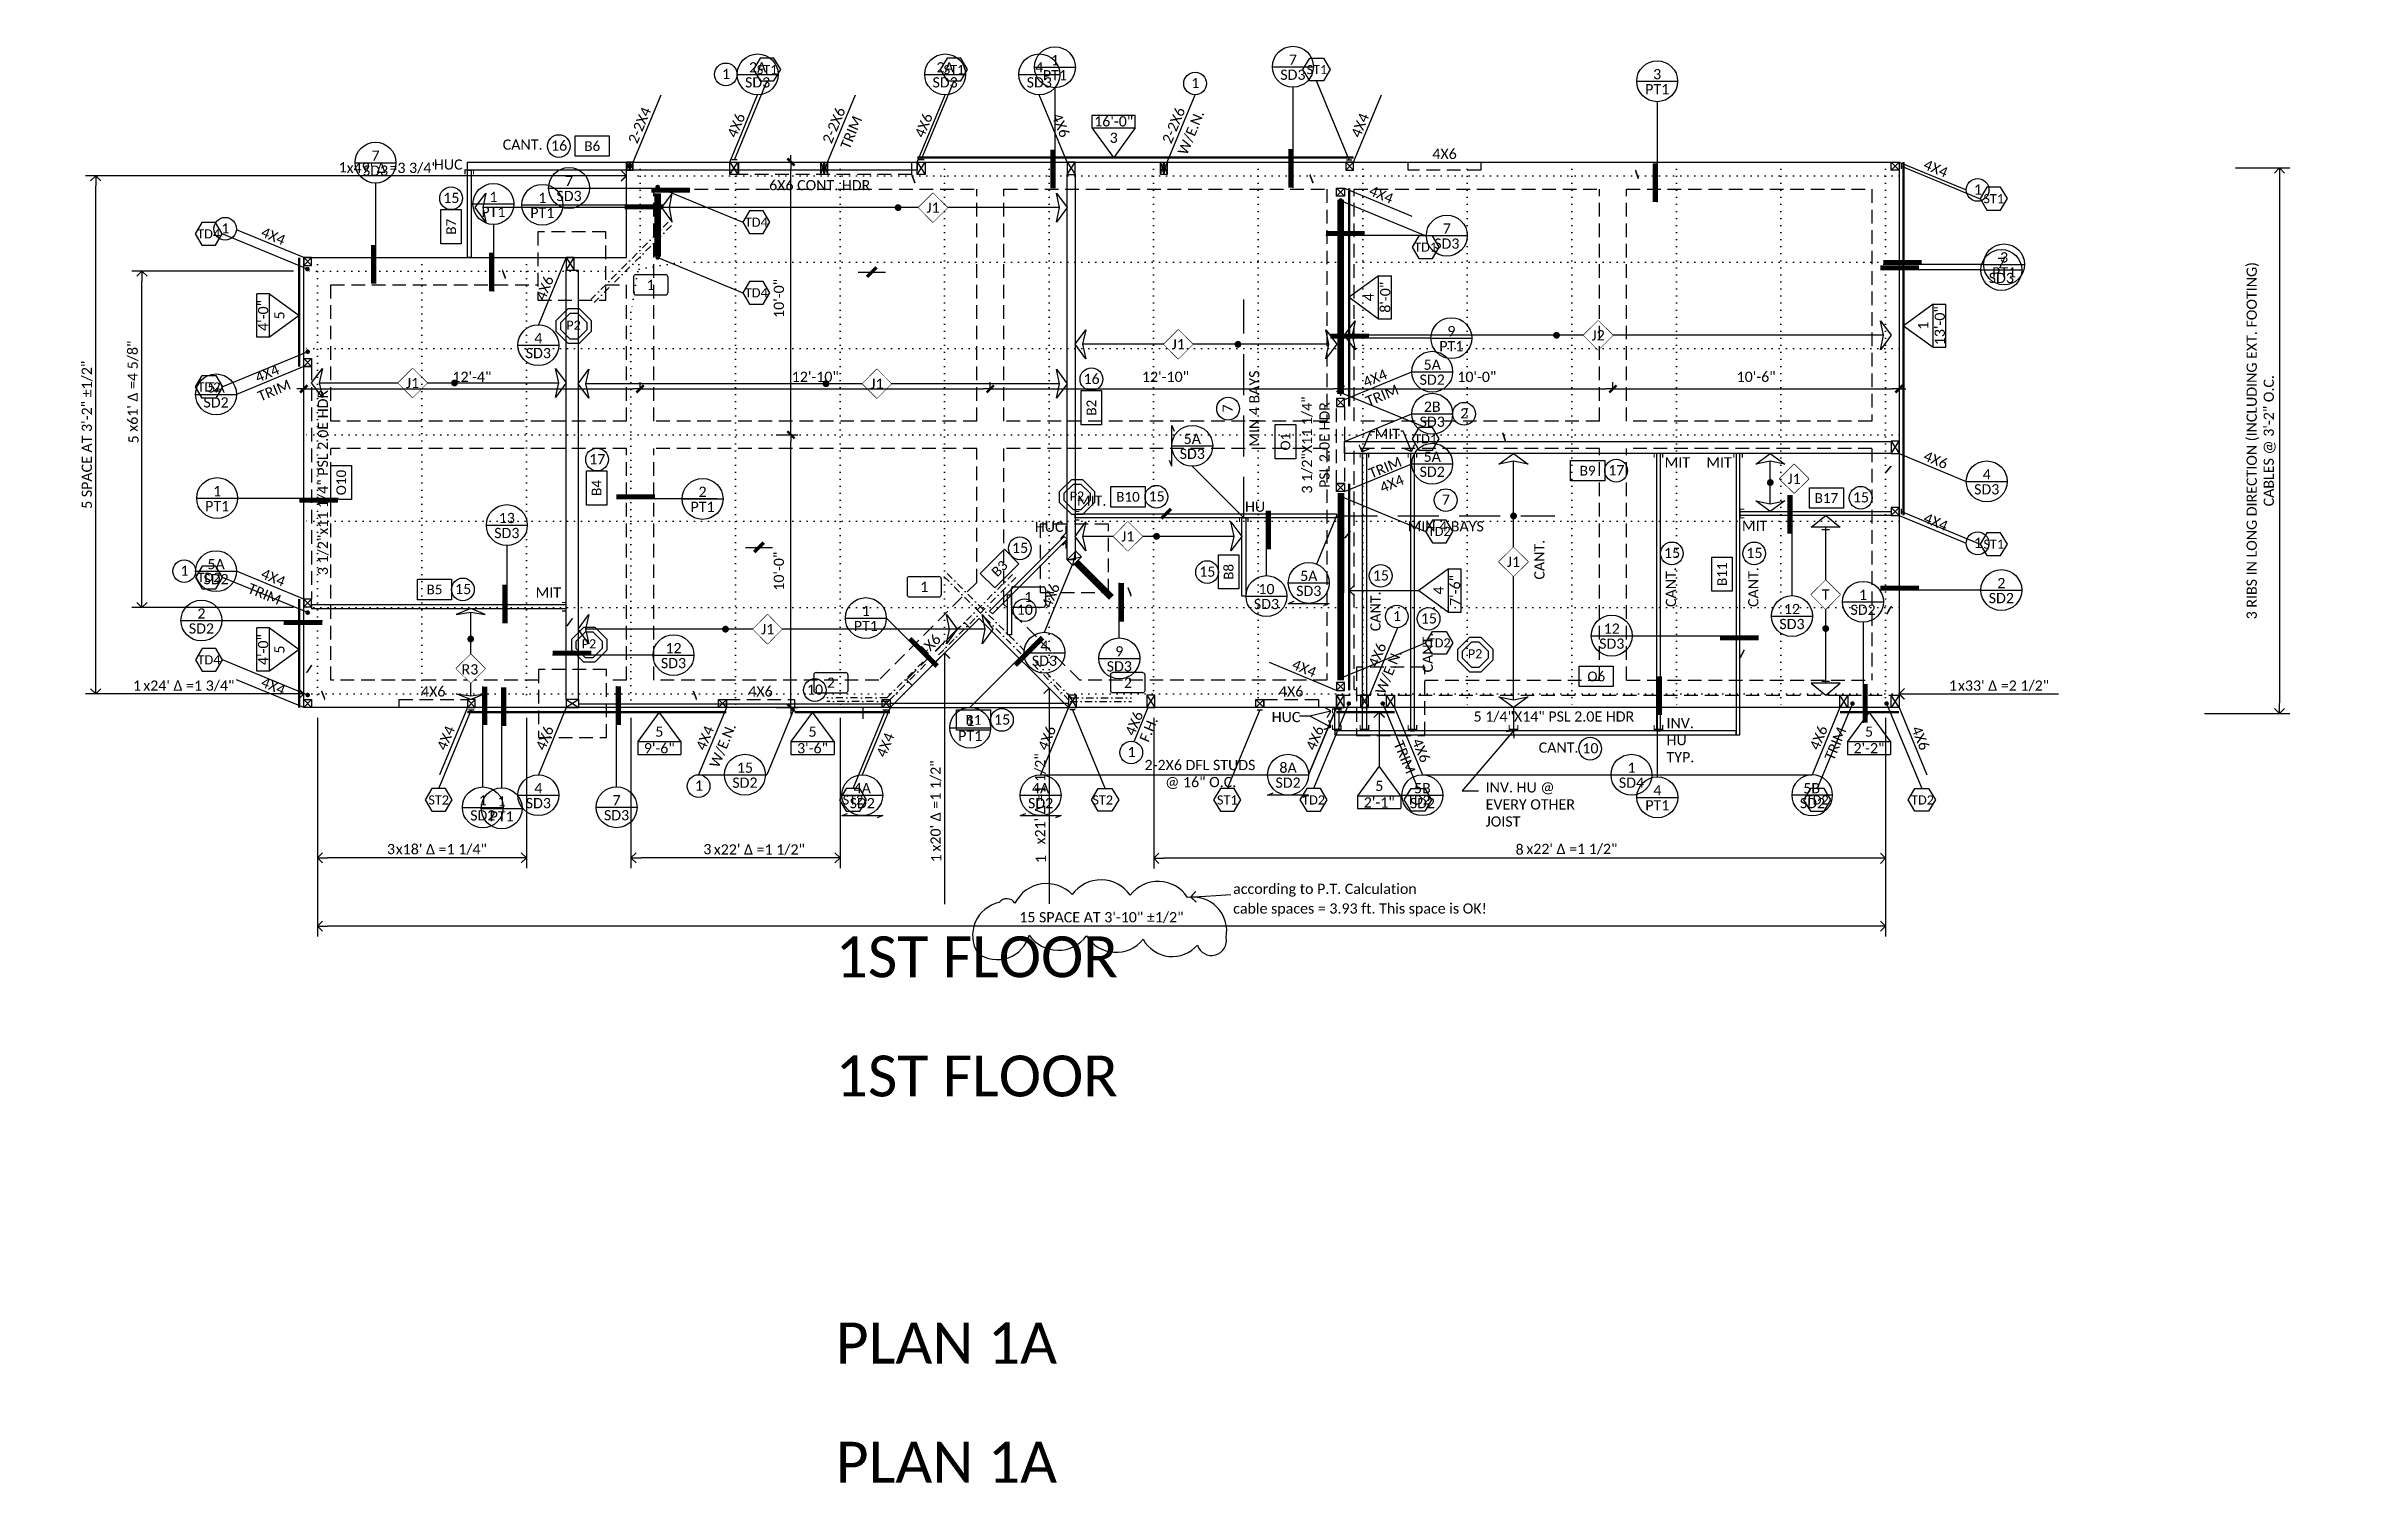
# Model space of a CAD drawing. Header units: inches. Extents: x -4772 to 8114, y -459 to 2752.
# Drawn here: x 2443 to 3462, y 1568 to 2200 of the extents above; entities that cross this region are included whole.
import ezdxf
from ezdxf.enums import TextEntityAlignment as Align

# ---------------------------------------------------------------- set-up
doc = ezdxf.new("R2010")
doc.units = ezdxf.units.IN
doc.header["$LTSCALE"] = 24
doc.header["$MEASUREMENT"] = 0
doc.set_wipeout_variables(frame=1)
for name, pattern in [('DASHDOT2', [12.7, 6.35, -3.175, 0, -3.175]), ('DASHED', [0.75, 0.5, -0.25]), ('DASHED2', [0.375, 0.25, -0.125]), ('DOT2', [0.125, 0, -0.125])]:
    doc.linetypes.add(name, pattern=pattern)
for name, color, linetype in [('FNDN_CABL', 4, 'DOT2'), ('FNDN_CABL_DIMS', 2, 'Continuous'), ('FNDN_DIMS', 1, 'Continuous'), ('FNDN_FTNG', 4, 'DASHED2'), ('FNDN_RBRS', 6, 'DASHDOT2'), ('FNDN_SLAB', 6, 'Continuous'), ('FNDN_TEXT', 2, 'Continuous'), ('FRAME_BEAM', 5, 'Continuous'), ('FRAME_BEAR', 8, 'Continuous'), ('FRAME_BLKG', 3, 'DASHED'), ('FRAME_DROP', 5, 'DASHED'), ('FRAME_HDR', 70, 'Continuous'), ('FRAME_POST', 4, 'Continuous'), ('FRAME_SWALL', 3, 'SWALL'), ('FRAME_SWTXT', 2, 'Continuous'), ('FRAME_TEXT', 2, 'Continuous')]:
    doc.layers.add(name, color=color, linetype=linetype)
doc.styles.add('ARC-TEXT', font='CALIBRI.TTF', dxfattribs={"height": 4.5})
doc.linetypes.add('SWALL', pattern='A,0.25,0.25,["//",ARC-TEXT,S=0.015,R=0,X=0.01,Y=0.01],0.25', length=0.75)
doc.dimstyles.new('GEC-DIMSTYLE$0', dxfattribs={"dimscale": 48, "dimtxt": 0.09375, "dimasz": 0.0625, "dimexe": 0.0625, "dimexo": 0.0625, "dimgap": 0.0625, "dimtad": 1, "dimdec": 1, "dimzin": 3, "dimdsep": 46, "dimlunit": 4, "dimtxsty": 'ARC-TEXT', "dimblk1": 'TICKMARK', "dimblk2": 'TICKMARK', "dimsah": 1, "dimcen": 0.0625, "dimclrt": 2, "dimadec": 0, "dimazin": 0, "dimtfac": 1, "dimtdec": 1, "dimtix": 1, "dimtmove": 2, "dimatfit": 3, "dimldrblk": 'TICKMARK', "dimfxl": 1, "dimfrac": 2, "dimtzin": 3, "dimarcsym": 0})
doc.dimstyles.new('post tension', dxfattribs={"dimscale": 48, "dimtxt": 4.5, "dimasz": 0.09375, "dimexe": 0.09375, "dimexo": 0.09375, "dimgap": 0.03125, "dimtad": 1, "dimdec": 4, "dimzin": 3, "dimdsep": 46, "dimlunit": 4, "dimtxsty": 'ARC-TEXT', "dimblk": 'OPEN90', "dimcen": 0.0625, "dimclrd": 1, "dimclre": 2, "dimclrt": 2, "dimadec": 0, "dimazin": 0, "dimtfac": 1, "dimtdec": 4, "dimtmove": 2, "dimatfit": 0, "dimldrblk": 'LEADER-ARROW', "dimfxl": 1, "dimfrac": 2, "dimtzin": 3, "dimarcsym": 0})

msp = doc.modelspace()

# ---------------------------------------------------------------- texts
at = {"layer": 'FNDN_CABL_DIMS', "style": 'ARC-TEXT'}
for p in [(2575.20153, 2144.74993), (2484.71801, 1916.74993), (3283.74067, 1916.74993)]:
    msp.add_text('1', height=4.5, dxfattribs=at).set_placement(p, align=Align.RIGHT)
for p in [(2836.85929, 1844.78629), (2882.85929, 1844.39186)]:
    msp.add_text('1', height=4.5, rotation=90, dxfattribs=at).set_placement(p, align=Align.RIGHT)
at = {"layer": 'FNDN_TEXT', "color": 6, "style": 'ARC-TEXT'}
for s, p in [('according to P.T. Calculation ', (2965.27444, 1827.30016)), ('cable spaces = 3.93 ft. This space is OK!', (2965.27444, 1818.64632))]:
    msp.add_text(s, height=4.5, dxfattribs=at).set_placement(p)
at = {"layer": 'FNDN_TEXT', "style": 'ARC-TEXT'}
for s, p in [('1ST FLOOR', (2790.3567, 1738.19086)), ('PLAN 1A', (2790.3567, 1568.26286))]:
    msp.add_text(s, height=18, dxfattribs=at).set_placement(p)
at = {"layer": 'FRAME_TEXT', "style": 'ARC-TEXT'}
for s, rotation, p in [('2-2X4', 67.5, (2707.42658, 2164.09451)), ('4X6', 67.5, (2749.9195, 2164.09451)), ('2-2X6', 67.5, (2792.92658, 2164.09451)), ('4X6', 67.5, (2832.41973, 2164.09451)), ('2-2X6', 67.5, (2942.4195, 2164.09451)), ('W/E.N.', 67.5, (2950.0415, 2160.93737)), ('4X4', 67.5, (3024.41973, 2164.09451)), ('TRIM', 67.5, (2800.54859, 2160.93737)), ('4X6', 292.5, (2886.10337, 2164.09451)), ('4X4', 337.5, (3273.07886, 2143.1895)), ('4X4', 337.5, (3029.07886, 2131.6895)), ('4X4', 337.5, (2541.51472, 2113.43537)), ('4X6', 67.5, (2665.67386, 2092.53036)), ('4X4', 22.5, (2541.59708, 2052.99066)), ('4X4', 22.5, (3029.07886, 2050.93537)), ('TRIM', 22.5, (2544.68466, 2045.53658)), ('3 1/2"x11 1/4" PSL 2.0E HDR', 90, (2568.30528, 2008.31243)), ('MIN 4 BAYS', 90, (2978.17179, 2040.81243)), ('TRIM', 22.5, (3032.236, 2043.31336)), ('3 1/2"X11 1/4"', 90, (3001.36794, 2024.81243)), ('PSL 2.0E HDR', 90, (3009.05798, 2024.81243)), ('TRIM', 22.49999999, (3033.52889, 2011.58736)), ('4X6', 337.5, (3273.07886, 2014.9395)), ('4X4', 22.49999999, (3036.45576, 2004.52128)), ('4X4', 337.5, (3273.07886, 1987.6895)), ('4X4', 337.5, (2541.51472, 1963.18537)), ('TRIM', 337.5, (2537.64147, 1955.90084)), ('4X6', 67.5, (2888.36593, 1957.18501)), ('4X6', 45, (2834.22141, 1934.17208)), ('4X6', 67.5, (3032.04179, 1931.09629)), ('4X4', 337.50000001, (2995.17275, 1923.28412)), ('W/E.N.', 67.5, (3036.99176, 1923.64325)), ('4X4', 337.5, (2541.51472, 1915.43537)), ('4X6', 360, (2613.29679, 1912.81243)), ('4X6', 67.5, (2925.05161, 1900.95997)), ('4X4', 67.5, (2622.17386, 1894.53036)), ('4X6', 67.5, (2665.67386, 1894.53036)), ('4X4', 67.5, (2736.18857, 1894.53036)), ('W/E.N.', 67.5, (2744.00534, 1891.29255)), ('4X4', 67.49999997, (2815.51988, 1891.49363)), ('4X6', 67.5, (2886.67386, 1894.53036)), ('F.H.', 67.5, (2931.4091, 1898.32661)), ('4X6', 67.5, (3004.56336, 1894.53036)), ('TRIM', 292.5, (3037.4201, 1886.06259)), ('4X6', 292.5, (3044.68136, 1889.0703)), ('4X6', 67.5, (3226.21757, 1894.6359)), ('TRIM', 67.5, (3233.64308, 1892.02474)), ('4X6', 292.5, (3264.4343, 1894.49518))]:
    msp.add_text(s, height=4.5, rotation=rotation, dxfattribs=at).set_placement(p, align=Align.BOTTOM_CENTER)
for s, height, p in [('HUC', 4.5, (2613.57848, 2145.9683)), ('CANT. ', 4.5, (2643.86354, 2154.74263)), ('MIT', 4.5, (3027.51182, 2027.50655)), ('MIT', 4.5, (3155.13063, 2014.91984)), ('MIT', 4.5, (3173.47226, 2014.91984)), ('MIT.', 4.5, (2896.53672, 1998.05912)), ('HUC', 4.5, (2877.9939, 1986.59676)), ('MIT', 4.5, (2658.34321, 1957.68424)), ('CANT. ', 4.5, (3099.71419, 1889.43859)), ('1ST FLOOR', 18, (2790.3567, 1790.62925)), ('PLAN 1A', 18, (2790.3567, 1620.70125))]:
    msp.add_text(s, height=height, dxfattribs=at).set_placement(p)
for s, p in [('4X6', (3058.29679, 2149.31243)), ('6X6 CONT. HDR', (2783.33755, 2135.53507)), ('MIN 4 BAYS', (3058.79679, 1985.43743)), ('4X6', (2757.31151, 1912.81243)), ('4X6', (2990.79679, 1912.81243)), ('5 1/4"X14" PSL 2.0E HDR', (3106.3971, 1901.76222))]:
    msp.add_text(s, height=4.5, dxfattribs=at).set_placement(p, align=Align.BOTTOM_CENTER)
for p in [(3160.15711, 1953.55353), (3196.39615, 1953.55353), (3030.13041, 1942.88355), (3053.13564, 1924.7559)]:
    msp.add_text('CANT. ', height=4.5, rotation=90, dxfattribs=at).set_placement(p)
at = {"layer": 'FRAME_TEXT', "char_height": 4.5, "attachment_point": 1, "style": 'ARC-TEXT'}
for s, width, insert in [('HUC', 6.5342096, (2982.24853, 1907.38004)), ('INV.\\PHU\\PTYP.', 6.5081635, (3155.96878, 1904.72684)), ('\\pi0.97723;2-2X6 DFL STUDS \\P\\pi10.052;@ 16" O.C.', 50.6167644, (2925.30176, 1886.27612)), ('INV. HU @ EVERY OTHER JOIST', 45.867842, (3076.38168, 1876.43348))]:
    msp.add_mtext_dynamic_manual_height_columns(s, width=width, gutter_width=22.5, heights=[0], dxfattribs=dict(at, insert=insert))

# ---------------------------------------------------------------- blocks, each defined once
blk = doc.blocks.new('*U107')
for p, q in [((0, 3.5), (0, 0)), ((3.5, 3.5), (0, 3.5)), ((0, 0), (3.5, 0)), ((3.5, 0), (3.5, 3.5))]:
    blk.add_line(p, q)
at = {"color": 1}
for p, q in [((0, 3.5), (3.5, 0)), ((0, 0), (3.5, 3.5))]:
    blk.add_line(p, q, dxfattribs=at)
blk = doc.blocks.new('*U93')
at = {"color": 1}
blk.add_lwpolyline([(1.9, 3.7, 0.688, 0.688, 0), (0, 0, 0, 0, 0), (66.5, 22.9, 0.688, 0.688, 0), (64.6, 19.3, 0.688, 0.688, 0)], format="xyseb", dxfattribs=at)
blk = doc.blocks.new('*U94')
for p, q in [((6.1, -1.7), (6.1, 1.7)), ((72.9, -1.7), (72.9, 1.7)), ((73.8, 0), (5.2, 0))]:
    blk.add_line(p, q)
for points in [[(5.2, -6.4), (0, 0), (5.2, 6.4)], [(28.5, 0), (34.8, -6.4), (41.2, 0), (34.8, 6.4)], [(73.8, -6.4), (79, 0), (73.8, 6.4)]]:
    blk.add_lwpolyline(points, close=True)
at = {"color": 1, "const_width": 1.5}
blk.add_lwpolyline([(50.5, 0, 1), (49, 0, 1)], format="xyb", close=True, dxfattribs=at)
at = {"style": 'ARC-TEXT', "width": 1.00018}
blk.add_attdef('FRM', text='', height=4.5, rotation=90, dxfattribs=at).set_placement((34.8, 0), align=Align.MIDDLE_CENTER)
blk.add_wipeout([(41.2, 0), (34.8, 6.4), (28.5, 0), (34.8, -6.4)])
blk = doc.blocks.new('*U159')
at = {"color": 1}
blk.add_lwpolyline([(2.6, 3.2, 0.688, 0.688, 0), (0, 0, 0, 0, 0), (240.5, 31.9, 0.688, 0.688, 0), (237.9, 28.7, 0.688, 0.688, 0)], format="xyseb", dxfattribs=at)
blk = doc.blocks.new('*U177')
blk.add_line((108.4, 0), (3.3, 0))
for points in [[(4.7, -6.4), (4.7, -6.4), (0, 0), (4.7, 6.4), (4.7, 6.4), (3.3, 0), (4.7, -6.4)], [(41.3, 0), (47.6, -6.4), (54, 0), (47.6, 6.4)], [(107.1, 6.4), (107.1, 6.4), (111.7, 0), (107.1, -6.4), (107.1, -6.4), (108.4, 0), (107.1, 6.4)]]:
    blk.add_lwpolyline(points, close=True)
at = {"color": 1, "const_width": 1.5}
blk.add_lwpolyline([(28.2, 0, 1), (26.7, 0, 1)], format="xyb", close=True, dxfattribs=at)
at = {"style": 'ARC-TEXT', "width": 1.00018}
blk.add_attdef('FRM', text='', height=4.5, rotation=90, dxfattribs=at).set_placement((47.6, 0), align=Align.MIDDLE_CENTER)
blk.add_wipeout([(54, 0), (47.6, 6.4), (41.3, 0), (47.6, -6.4)])
blk = doc.blocks.new('*U95')
at = {"color": 1}
blk.add_lwpolyline([(-1.3, 3.9, 0.688, 0.688, 0), (0, 0, 0, 0, 0), (57.1, 119.5, 0.688, 0.688, 0), (58.4, 115.6, 0.688, 0.688, 0)], format="xyseb", dxfattribs=at)
blk = doc.blocks.new('*U96')
blk.add_line((237.2, 0), (3.3, 0))
for points in [[(4.7, -6.4), (4.7, -6.4), (0, 0), (4.7, 6.4), (4.7, 6.4), (3.3, 0), (4.7, -6.4)], [(105.2, 0), (111.6, -6.4), (118, 0), (111.6, 6.4)], [(235.8, 6.4), (235.8, 6.4), (240.5, 0), (235.8, -6.4), (235.8, -6.4), (237.2, 0), (235.8, 6.4)]]:
    blk.add_lwpolyline(points, close=True)
at = {"color": 1, "const_width": 1.5}
blk.add_lwpolyline([(94, 0, 1), (92.5, 0, 1)], format="xyb", close=True, dxfattribs=at)
at = {"style": 'ARC-TEXT', "width": 1.00018}
blk.add_attdef('FRM', text='', height=4.5, rotation=360, dxfattribs=at).set_placement((111.6, 0), align=Align.MIDDLE_CENTER)
blk.add_wipeout([(118, 0), (111.6, 6.4), (105.2, 0), (111.6, -6.4)])
blk = doc.blocks.new('*U97')
at = {"color": 1}
blk.add_lwpolyline([(-1.5, 3.8, 0.688, 0.688, 0), (0, 0, 0, 0, 0), (94.6, 231, 0.688, 0.688, 0), (96.1, 227.2, 0.688, 0.688, 0)], format="xyseb", dxfattribs=at)
blk = doc.blocks.new('*U98')
blk.add_line((211.8, 0), (3.3, 0))
for points in [[(4.7, -6.4), (4.7, -6.4), (0, 0), (4.7, 6.4), (4.7, 6.4), (3.3, 0), (4.7, -6.4)], [(125.1, 0), (131.5, -6.4), (137.8, 0), (131.5, 6.4)], [(210.5, 6.4), (210.5, 6.4), (215.2, 0), (210.5, -6.4), (210.5, -6.4), (211.8, 0), (210.5, 6.4)]]:
    blk.add_lwpolyline(points, close=True)
at = {"color": 1, "const_width": 1.5}
blk.add_lwpolyline([(109.8, 0, 1), (108.3, 0, 1)], format="xyb", close=True, dxfattribs=at)
at = {"style": 'ARC-TEXT', "width": 1.00018}
blk.add_attdef('FRM', text='', height=4.5, rotation=360, dxfattribs=at).set_placement((131.5, 0), align=Align.MIDDLE_CENTER)
blk.add_wipeout([(137.8, 0), (131.5, 6.4), (125.1, 0), (131.5, -6.4)])
blk = doc.blocks.new('*U99')
blk.add_line((179.1, 0), (3.3, 0))
for points in [[(4.7, -6.4), (4.7, -6.4), (0, 0), (4.7, 6.4), (4.7, 6.4), (3.3, 0), (4.7, -6.4)], [(77, 0), (83.4, -6.4), (89.7, 0), (83.4, 6.4)], [(162.1, 6.4), (162.1, 6.4), (166.8, 0), (162.1, -6.4), (162.1, -6.4), (163.4, 0), (162.1, 6.4)], [(177.8, 6.4), (177.8, 6.4), (182.5, 0), (177.8, -6.4), (177.8, -6.4), (179.1, 0), (177.8, 6.4)]]:
    blk.add_lwpolyline(points, close=True)
at = {"color": 1, "const_width": 1.5}
blk.add_lwpolyline([(65.6, 0, 1), (64.1, 0, 1)], format="xyb", close=True, dxfattribs=at)
at = {"style": 'ARC-TEXT', "width": 1.00018}
blk.add_attdef('FRM', text='', height=4.5, rotation=360, dxfattribs=at).set_placement((83.4, 0), align=Align.MIDDLE_CENTER)
blk.add_wipeout([(89.7, 0), (83.4, 6.4), (77, 0), (83.4, -6.4)])
blk = doc.blocks.new('TEC_STICK')
at = {"color": 1}
blk.add_line((-6, 0), (6, 0), dxfattribs=at)
at = {"color": 1, "const_width": 1.5}
blk.add_lwpolyline([(-2.1, -2.1), (2.1, 2.1)], dxfattribs=at)
blk = doc.blocks.new('*U100')
at = {"color": 1}
blk.add_lwpolyline([(-1.5, 3.8, 0.688, 0.688, 0), (0, 0, 0, 0, 0), (78.5, 185.5, 0.688, 0.688, 0), (80, 181.7, 0.688, 0.688, 0)], format="xyseb", dxfattribs=at)
blk = doc.blocks.new('*U101')
blk.add_line((111.7, 0), (3.3, 0))
for points in [[(4.7, -6.4), (4.7, -6.4), (0, 0), (4.7, 6.4), (4.7, 6.4), (3.3, 0), (4.7, -6.4)], [(39.1, 0), (45.4, -6.4), (51.8, 0), (45.4, 6.4)], [(110.4, 6.4), (110.4, 6.4), (115.1, 0), (110.4, -6.4), (110.4, -6.4), (111.7, 0), (110.4, 6.4)]]:
    blk.add_lwpolyline(points, close=True)
at = {"color": 1, "const_width": 1.5}
blk.add_lwpolyline([(72.4, 0, 1), (70.9, 0, 1)], format="xyb", close=True, dxfattribs=at)
at = {"style": 'ARC-TEXT', "width": 1.00018}
blk.add_attdef('FRM', text='', height=4.5, rotation=360, dxfattribs=at).set_placement((45.4, 0), align=Align.MIDDLE_CENTER)
blk.add_wipeout([(51.8, 0), (45.4, 6.4), (39.1, 0), (45.4, -6.4)])
blk = doc.blocks.new('*U102')
blk.add_line((70, 0), (3.3, 0))
for points in [[(4.7, -6.4), (4.7, -6.4), (0, 0), (4.7, 6.4), (4.7, 6.4), (3.3, 0), (4.7, -6.4)], [(16.9, 0), (23.2, -6.4), (29.6, 0), (23.2, 6.4)], [(68.6, 6.4), (68.6, 6.4), (73.3, 0), (68.6, -6.4), (68.6, -6.4), (70, 0), (68.6, 6.4)]]:
    blk.add_lwpolyline(points, close=True)
at = {"style": 'ARC-TEXT', "width": 1.00018}
blk.add_attdef('FRM', text='', height=4.5, rotation=360, dxfattribs=at).set_placement((23.2, 0), align=Align.MIDDLE_CENTER)
blk.add_wipeout([(29.6, 0), (23.2, 6.4), (16.9, 0), (23.2, -6.4)])
at = {"color": 1, "const_width": 1.5}
blk.add_lwpolyline([(36.6, 0, 1), (35.1, 0, 1)], format="xyb", close=True, dxfattribs=at)
blk = doc.blocks.new('*U103')
blk.add_line((257.1, 0), (3.3, 0))
for points in [[(4.7, -6.4), (4.7, -6.4), (0, 0), (4.7, 6.4), (4.7, 6.4), (3.3, 0), (4.7, -6.4)], [(86.7, 6.4), (86.7, 6.4), (82, 0), (86.7, -6.4), (86.7, -6.4), (85.4, 0), (86.7, 6.4)], [(195, 0), (201.4, -6.4), (207.8, 0), (201.4, 6.4)], [(255.7, 6.4), (255.7, 6.4), (260.4, 0), (255.7, -6.4), (255.7, -6.4), (257.1, 0), (255.7, 6.4)]]:
    blk.add_lwpolyline(points, close=True)
at = {"color": 1, "const_width": 1.5}
blk.add_lwpolyline([(186.8, 0, 1), (185.3, 0, 1)], format="xyb", close=True, dxfattribs=at)
at = {"style": 'ARC-TEXT', "width": 1.00018}
blk.add_attdef('FRM', text='', height=4.5, rotation=360, dxfattribs=at).set_placement((201.4, 0), align=Align.MIDDLE_CENTER)
blk.add_wipeout([(207.8, 0), (201.4, 6.4), (195, 0), (201.4, -6.4)])
blk = doc.blocks.new('*U104')
at = {"color": 1}
blk.add_lwpolyline([(-1.5, 3.8, 0.687, 0.687, 0), (0, 0, 0, 0, 0), (78, 189, 0.687, 0.687, 0), (79.5, 185.2, 0.687, 0.687, 0)], format="xyseb", dxfattribs=at)
blk = doc.blocks.new('*U105')
blk.add_line((108.7, 0), (3.3, 0))
for points in [[(4.7, -6.4), (4.7, -6.4), (0, 0), (4.7, 6.4), (4.7, 6.4), (3.3, 0), (4.7, -6.4)], [(61.2, 0), (67.6, -6.4), (73.9, 0), (67.6, 6.4)], [(107.3, 6.4), (107.3, 6.4), (112, 0), (107.3, -6.4), (107.3, -6.4), (108.7, 0), (107.3, 6.4)]]:
    blk.add_lwpolyline(points, close=True)
at = {"color": 1, "const_width": 1.5}
blk.add_lwpolyline([(49.9, 0, 1), (48.4, 0, 1)], format="xyb", close=True, dxfattribs=at)
at = {"style": 'ARC-TEXT', "width": 1.00018}
blk.add_attdef('FRM', text='', height=4.5, rotation=180, dxfattribs=at).set_placement((67.6, 0), align=Align.MIDDLE_CENTER)
blk.add_wipeout([(73.9, 0), (67.6, 6.4), (61.2, 0), (67.6, -6.4)])
blk = doc.blocks.new('*U91')
for p, q in [((0, 3.5), (0, 0)), ((5.5, 3.5), (0, 3.5)), ((0, 0), (5.5, 0)), ((5.5, 0), (5.5, 3.5))]:
    blk.add_line(p, q)
at = {"color": 1}
for p, q in [((0, 3.5), (5.5, 0)), ((0, 0), (5.5, 3.5))]:
    blk.add_line(p, q, dxfattribs=at)
blk = doc.blocks.new('*U106')
for p, q in [((0, 5.5), (1.5, 5.5)), ((0, 0), (0, 5.5)), ((1.5, 0), (0, 0)), ((1.5, 5.5), (3, 5.5)), ((1.5, 0), (1.5, 5.5)), ((1.5, 5.5), (1.5, 0)), ((3, 0), (1.5, 0)), ((3, 5.5), (3, 0))]:
    blk.add_line(p, q)
at = {"color": 1}
for p, q in [((0, 0), (1.5, 5.5)), ((0, 5.5), (1.5, 0)), ((1.5, 0), (3, 5.5)), ((1.5, 5.5), (3, 0))]:
    blk.add_line(p, q, dxfattribs=at)
blk = doc.blocks.new('TEC_BM')
blk.add_lwpolyline([(-7.5, 4.5), (7.5, 4.5), (7.5, -4.5), (-7.5, -4.5), (-7.5, 4.5)])
at = {"style": 'ARC-TEXT', "width": 1.00018}
blk.add_attdef('BM', text='', height=4.27, dxfattribs=at).set_placement((0, 0), align=Align.MIDDLE_CENTER)
blk = doc.blocks.new('TEC_KNOTE')
blk.add_circle((0, 0), 5)
at = {"style": 'ARC-TEXT', "width": 1.00018}
blk.add_attdef('NOTE', text='', height=4.5, dxfattribs=at).set_placement((0.1, 0.2), align=Align.MIDDLE_CENTER)
blk = doc.blocks.new('TEC_HDTAG')
blk.add_line((0, 0), (40.5, 0))
at = {"const_width": 1}
blk.add_lwpolyline([(-0.5, 0, 1), (0.5, 0, 1)], format="xyb", close=True, dxfattribs=at)
blk = doc.blocks.new('TEC_HD_F')
blk.add_lwpolyline([(-3, -5), (3, -5), (6, 0), (3, 5), (-3, 5), (-6, 0), (-3, -5)])
at = {"style": 'ARC-TEXT'}
blk.add_attdef('HD', text='', height=4, dxfattribs=at).set_placement((0, 0), align=Align.MIDDLE_CENTER)
blk = doc.blocks.new('*U118')
for p, q in [((-3.5, 0), (-3.5, 3.5)), ((-3.5, 3.5), (0, 3.5)), ((0, 0), (-3.5, 0)), ((0, 3.5), (0, 0))]:
    blk.add_line(p, q)
at = {"color": 1}
for p, q in [((0, 3.5), (-3.5, 0)), ((0, 0), (-3.5, 3.5))]:
    blk.add_line(p, q, dxfattribs=at)
blk = doc.blocks.new('*U119')
for p, q in [((0, 3.5), (0, 0)), ((3.5, 3.5), (0, 3.5)), ((0, 0), (3.5, 0)), ((3.5, 0), (3.5, 3.5))]:
    blk.add_line(p, q)
at = {"color": 1}
for p, q in [((0, 3.5), (3.5, 0)), ((0, 0), (3.5, 3.5))]:
    blk.add_line(p, q, dxfattribs=at)
blk = doc.blocks.new('*U109')
for p, q in [((-18.6, -9.5), (-18.6, 9.5)), ((-13, 9.5), (-18.6, 9.5)), ((-13, -9.5), (-18.6, -9.5))]:
    blk.add_line(p, q)
at = {"flags": 128}
blk.add_lwpolyline([(-13, -9.5), (-13, 9.5), (0, 0)], close=True, dxfattribs=at)
at = {"style": 'ARC-TEXT'}
for tag, p in [('LENGTH', (-15.9, 0)), ('REF', (-26.3, 0)), ('NUM', (-8.7, 0))]:
    blk.add_attdef(tag, text='', height=4.5, rotation=90, dxfattribs=at).set_placement(p, align=Align.MIDDLE_CENTER)
blk = doc.blocks.new('*U120')
for p, q in [((-3.5, 0), (-3.5, 3.5)), ((-3.5, 3.5), (0, 3.5)), ((0, 0), (-3.5, 0)), ((0, 3.5), (0, 0))]:
    blk.add_line(p, q)
at = {"color": 1}
for p, q in [((0, 3.5), (-3.5, 0)), ((0, 0), (-3.5, 3.5))]:
    blk.add_line(p, q, dxfattribs=at)
blk = doc.blocks.new('*U121')
for p, q in [((0, 3.5), (0, 0)), ((3.5, 3.5), (0, 3.5)), ((0, 0), (3.5, 0)), ((3.5, 0), (3.5, 3.5))]:
    blk.add_line(p, q)
at = {"color": 1}
for p, q in [((0, 3.5), (3.5, 0)), ((0, 0), (3.5, 3.5))]:
    blk.add_line(p, q, dxfattribs=at)
blk = doc.blocks.new('*U122')
for p, q in [((0, 3.5), (0, 0)), ((3.5, 3.5), (0, 3.5)), ((0, 0), (3.5, 0)), ((3.5, 0), (3.5, 3.5))]:
    blk.add_line(p, q)
at = {"color": 1}
for p, q in [((0, 3.5), (3.5, 0)), ((0, 0), (3.5, 3.5))]:
    blk.add_line(p, q, dxfattribs=at)
blk = doc.blocks.new('*U123')
for p, q in [((-3.5, 0), (-3.5, 3.5)), ((-3.5, 3.5), (0, 3.5)), ((0, 0), (-3.5, 0)), ((0, 3.5), (0, 0))]:
    blk.add_line(p, q)
at = {"color": 1}
for p, q in [((0, 3.5), (-3.5, 0)), ((0, 0), (-3.5, 3.5))]:
    blk.add_line(p, q, dxfattribs=at)
blk = doc.blocks.new('*U115')
for p, q in [((13, 9.5), (18.6, 9.5)), ((18.6, -9.5), (18.6, 9.5)), ((13, -9.5), (18.6, -9.5))]:
    blk.add_line(p, q)
at = {"flags": 128}
blk.add_lwpolyline([(13, -9.5), (13, 9.5), (0, 0)], close=True, dxfattribs=at)
at = {"style": 'ARC-TEXT'}
for tag, p in [('LENGTH', (15.9, 0)), ('NUM', (8.6, 0)), ('REF', (21.8, 0))]:
    blk.add_attdef(tag, text='', height=4.5, rotation=90, dxfattribs=at).set_placement(p, align=Align.MIDDLE_CENTER)
blk = doc.blocks.new('*U124')
for p, q in [((0, -1.2), (0, 1.2)), ((0, 0), (34.7, -14.4))]:
    blk.add_line(p, q)
blk = doc.blocks.new('*U125')
for p, q in [((0, 5.5), (0, 0)), ((3.5, 5.5), (0, 5.5)), ((0, 0), (3.5, 0)), ((3.5, 0), (3.5, 5.5))]:
    blk.add_line(p, q)
at = {"color": 1}
for p, q in [((0, 5.5), (3.5, 0)), ((0, 0), (3.5, 5.5))]:
    blk.add_line(p, q, dxfattribs=at)
blk = doc.blocks.new('*U126')
for p, q in [((-3.5, 0), (-3.5, 3.5)), ((-3.5, 3.5), (0, 3.5)), ((0, 0), (-3.5, 0)), ((0, 3.5), (0, 0))]:
    blk.add_line(p, q)
at = {"color": 1}
for p, q in [((0, 3.5), (-3.5, 0)), ((0, 0), (-3.5, 3.5))]:
    blk.add_line(p, q, dxfattribs=at)
blk = doc.blocks.new('*U127')
for p, q in [((0, 3.5), (0, 0)), ((3.5, 3.5), (0, 3.5)), ((0, 0), (3.5, 0)), ((3.5, 0), (3.5, 3.5))]:
    blk.add_line(p, q)
at = {"color": 1}
for p, q in [((0, 3.5), (3.5, 0)), ((0, 0), (3.5, 3.5))]:
    blk.add_line(p, q, dxfattribs=at)
blk = doc.blocks.new('*U128')
for p, q in [((-3.5, 0), (-3.5, 3.5)), ((-3.5, 3.5), (0, 3.5)), ((0, 0), (-3.5, 0)), ((0, 3.5), (0, 0))]:
    blk.add_line(p, q)
at = {"color": 1}
for p, q in [((0, 3.5), (-3.5, 0)), ((0, 0), (-3.5, 3.5))]:
    blk.add_line(p, q, dxfattribs=at)
blk = doc.blocks.new('*U129')
for p, q in [((-3.5, 0), (-3.5, 5.5)), ((-3.5, 5.5), (0, 5.5)), ((0, 0), (-3.5, 0)), ((0, 5.5), (0, 0))]:
    blk.add_line(p, q)
at = {"color": 1}
for p, q in [((0, 5.5), (-3.5, 0)), ((0, 0), (-3.5, 5.5))]:
    blk.add_line(p, q, dxfattribs=at)
blk = doc.blocks.new('*U130')
for p, q in [((0, 3.5), (0, 0)), ((3.5, 3.5), (0, 3.5)), ((0, 0), (3.5, 0)), ((3.5, 0), (3.5, 3.5))]:
    blk.add_line(p, q)
at = {"color": 1}
for p, q in [((0, 3.5), (3.5, 0)), ((0, 0), (3.5, 3.5))]:
    blk.add_line(p, q, dxfattribs=at)
blk = doc.blocks.new('TEC_DET')
blk.add_line((-9, 0), (9, 0))
blk.add_circle((0, 0), 9)
at = {"style": 'ARC-TEXT'}
for tag, p in [('NUM', (0, 3.1)), ('SHT', (0, -3.5))]:
    blk.add_attdef(tag, text='', height=4.5, dxfattribs=at).set_placement(p, align=Align.MIDDLE_CENTER)
blk = doc.blocks.new('*U145')
blk.add_line((36, 0), (-8.2, 0))
at = {"const_width": 2}
blk.add_lwpolyline([(8.8, 1), (-8.2, 1)], dxfattribs=at)
blk = doc.blocks.new('*U209')
blk.add_line((47.4, 0), (-8.2, 0))
at = {"const_width": 2}
blk.add_lwpolyline([(8.8, 1), (-8.2, 1)], dxfattribs=at)
blk = doc.blocks.new('*U146')
blk.add_line((26, 0), (-8.2, 0))
at = {"const_width": 2}
blk.add_lwpolyline([(8.8, 1), (-8.2, 1)], dxfattribs=at)
blk = doc.blocks.new('*U147')
for p, q in [((0, 5.5), (0, 0)), ((3.5, 5.5), (0, 5.5)), ((0, 0), (3.5, 0)), ((3.5, 0), (3.5, 5.5))]:
    blk.add_line(p, q)
at = {"color": 1}
for p, q in [((0, 5.5), (3.5, 0)), ((0, 0), (3.5, 5.5))]:
    blk.add_line(p, q, dxfattribs=at)
blk = doc.blocks.new('*U149')
for p, q in [((0, 5.5), (1.5, 5.5)), ((0, 0), (0, 5.5)), ((1.5, 0), (0, 0)), ((1.5, 5.5), (3, 5.5)), ((1.5, 0), (1.5, 5.5)), ((1.5, 5.5), (1.5, 0)), ((3, 0), (1.5, 0)), ((3, 5.5), (3, 0))]:
    blk.add_line(p, q)
at = {"color": 1}
for p, q in [((0, 0), (1.5, 5.5)), ((0, 5.5), (1.5, 0)), ((1.5, 0), (3, 5.5)), ((1.5, 5.5), (3, 0))]:
    blk.add_line(p, q, dxfattribs=at)
blk = doc.blocks.new('*U229')
blk.add_line((21.3, 0), (-8.2, 0))
at = {"const_width": 2}
blk.add_lwpolyline([(8.8, 1), (-8.2, 1)], dxfattribs=at)
blk = doc.blocks.new('*U253')
blk.add_line((22.6, 0), (-8.2, 0))
at = {"const_width": 2}
blk.add_lwpolyline([(8.8, 1), (-8.2, 1)], dxfattribs=at)
blk = doc.blocks.new('*U154')
for p, q in [((-3.5, 0), (-3.5, 3.5)), ((-3.5, 3.5), (0, 3.5)), ((0, 0), (-3.5, 0)), ((0, 3.5), (0, 0))]:
    blk.add_line(p, q)
at = {"color": 1}
for p, q in [((0, 3.5), (-3.5, 0)), ((0, 0), (-3.5, 3.5))]:
    blk.add_line(p, q, dxfattribs=at)
blk = doc.blocks.new('*U155')
for p, q in [((0, 3.5), (0, 0)), ((3.5, 3.5), (0, 3.5)), ((0, 0), (3.5, 0)), ((3.5, 0), (3.5, 3.5))]:
    blk.add_line(p, q)
at = {"color": 1}
for p, q in [((0, 3.5), (3.5, 0)), ((0, 0), (3.5, 3.5))]:
    blk.add_line(p, q, dxfattribs=at)
blk = doc.blocks.new('*U158')
for p, q in [((0, 5.5), (0, 0)), ((3.5, 5.5), (0, 5.5)), ((0, 0), (3.5, 0)), ((3.5, 0), (3.5, 5.5))]:
    blk.add_line(p, q)
at = {"color": 1}
for p, q in [((0, 5.5), (3.5, 0)), ((0, 0), (3.5, 5.5))]:
    blk.add_line(p, q, dxfattribs=at)
blk = doc.blocks.new('*U160')
blk.add_line((22.2, 0), (3.3, 0))
blk.add_lwpolyline([(4.7, 10.5), (11.1, 4.1), (17.4, 10.5), (11.1, 16.9)], close=True)
at = {"style": 'ARC-TEXT', "width": 1.00018}
blk.add_attdef('FRM', text='', height=4.5, rotation=90, dxfattribs=at).set_placement((11.1, 10.5), align=Align.MIDDLE_CENTER)
blk.add_wipeout([(17.4, 10.5), (11.1, 16.9), (4.7, 10.5), (11.1, 4.1)])
for points in [[(4.7, -6.4), (4.7, -6.4), (0, 0), (4.7, 6.4), (4.7, 6.4), (3.3, 0), (4.7, -6.4)], [(20.8, 6.4), (20.8, 6.4), (25.5, 0), (20.8, -6.4), (20.8, -6.4), (22.2, 0), (20.8, 6.4)]]:
    blk.add_lwpolyline(points, close=True)
at = {"color": 1, "const_width": 1.5}
blk.add_lwpolyline([(13.5, 0, 1), (12, 0, 1)], format="xyb", close=True, dxfattribs=at)
blk = doc.blocks.new('*U161')
for p, q in [((0, 5.5), (0, 0)), ((3.5, 5.5), (0, 5.5)), ((0, 0), (3.5, 0)), ((3.5, 0), (3.5, 5.5))]:
    blk.add_line(p, q)
at = {"color": 1}
for p, q in [((0, 5.5), (3.5, 0)), ((0, 0), (3.5, 5.5))]:
    blk.add_line(p, q, dxfattribs=at)
blk = doc.blocks.new('*U162')
for p, q in [((-3.5, 0), (-3.5, 5.5)), ((-3.5, 5.5), (0, 5.5)), ((0, 0), (-3.5, 0)), ((0, 5.5), (0, 0))]:
    blk.add_line(p, q)
at = {"color": 1}
for p, q in [((0, 5.5), (-3.5, 0)), ((0, 0), (-3.5, 5.5))]:
    blk.add_line(p, q, dxfattribs=at)
blk = doc.blocks.new('*U163')
for p, q in [((0, 5.5), (0, 0)), ((3.5, 5.5), (0, 5.5)), ((0, 0), (3.5, 0)), ((3.5, 0), (3.5, 5.5))]:
    blk.add_line(p, q)
at = {"color": 1}
for p, q in [((0, 5.5), (3.5, 0)), ((0, 0), (3.5, 5.5))]:
    blk.add_line(p, q, dxfattribs=at)
blk = doc.blocks.new('TEC_PAD')
blk.add_lwpolyline([(-7.7, 2.4), (-2.4, 7.7), (2.4, 7.7), (7.7, 2.4), (7.7, -2.4), (2.4, -7.7), (-2.4, -7.7), (-7.7, -2.4), (-7.7, 2.4)])
blk.add_lwpolyline([(-5.7, 1.6), (-1.6, 5.7), (1.6, 5.7), (5.7, 1.6), (5.7, -1.6), (1.6, -5.7), (-1.6, -5.7), (-5.7, -1.6)], close=True)
at = {"style": 'ARC-TEXT'}
blk.add_attdef('PAD', text='', height=4, dxfattribs=at).set_placement((-0.1, -1.6), align=Align.CENTER)
blk = doc.blocks.new('TEC_DRAG')
at = {"color": 3}
for p, q in [((-9, 0), (-6.5, 1)), ((9, 0), (6.5, -1))]:
    blk.add_line(p, q, dxfattribs=at)
blk.add_line((-9, 0), (9, 0))
blk = doc.blocks.new('*U173')
for p, q in [((0, 5.5), (0, 0)), ((3.5, 5.5), (0, 5.5)), ((0, 0), (3.5, 0)), ((3.5, 0), (3.5, 5.5))]:
    blk.add_line(p, q)
at = {"color": 1}
for p, q in [((0, 5.5), (3.5, 0)), ((0, 0), (3.5, 5.5))]:
    blk.add_line(p, q, dxfattribs=at)
blk = doc.blocks.new('*U174')
blk.add_line((16, 0), (-8.2, 0))
at = {"const_width": 2}
blk.add_lwpolyline([(8.8, 1), (-8.2, 1)], dxfattribs=at)
blk = doc.blocks.new('*U175')
blk.add_line((20.4, 0), (-8.2, 0))
at = {"const_width": 2}
blk.add_lwpolyline([(8.8, 1), (-8.2, 1)], dxfattribs=at)
blk = doc.blocks.new('_Open90')
at = {"color": 0, "linetype": 'ByBlock', "lineweight": -2}
for p, q in [((0, 0), (-1, 0)), ((-0.5, 0.5), (0, 0)), ((0, 0), (-0.5, -0.5))]:
    blk.add_line(p, q, dxfattribs=at)
blk = doc.blocks.new('LEADER-ARROW')
at = {"color": 1}
blk.add_line((0, 0), (-1.3, 0), dxfattribs=at)
at = {"color": 1, "const_width": 0.125}
for points in [[(0, 0), (-0.53, 0.53)], [(0, 0), (-0.53, -0.53)]]:
    blk.add_lwpolyline(points, dxfattribs=at)
blk = doc.blocks.new('*U194')
for p, q in [((0, 5.5), (0, 0)), ((3.5, 5.5), (0, 5.5)), ((0, 0), (3.5, 0)), ((3.5, 0), (3.5, 5.5))]:
    blk.add_line(p, q)
at = {"color": 1}
for p, q in [((0, 5.5), (3.5, 0)), ((0, 0), (3.5, 5.5))]:
    blk.add_line(p, q, dxfattribs=at)
blk = doc.blocks.new('*U195')
for p, q in [((-3.5, 0), (-3.5, 5.5)), ((-3.5, 5.5), (0, 5.5)), ((0, 0), (-3.5, 0)), ((0, 5.5), (0, 0))]:
    blk.add_line(p, q)
at = {"color": 1}
for p, q in [((0, 5.5), (-3.5, 0)), ((0, 0), (-3.5, 5.5))]:
    blk.add_line(p, q, dxfattribs=at)
blk = doc.blocks.new('*U196')
for p, q in [((-3.5, 0), (-3.5, 3.5)), ((-3.5, 3.5), (0, 3.5)), ((0, 0), (-3.5, 0)), ((0, 3.5), (0, 0))]:
    blk.add_line(p, q)
at = {"color": 1}
for p, q in [((0, 3.5), (-3.5, 0)), ((0, 0), (-3.5, 3.5))]:
    blk.add_line(p, q, dxfattribs=at)
blk = doc.blocks.new('*U197')
for p, q in [((0, 3.5), (0, 0)), ((3.5, 3.5), (0, 3.5)), ((0, 0), (3.5, 0)), ((3.5, 0), (3.5, 3.5))]:
    blk.add_line(p, q)
at = {"color": 1}
for p, q in [((0, 3.5), (3.5, 0)), ((0, 0), (3.5, 3.5))]:
    blk.add_line(p, q, dxfattribs=at)
blk = doc.blocks.new('*U198')
for p, q in [((-3.5, 0), (-3.5, 3.5)), ((-3.5, 3.5), (0, 3.5)), ((0, 0), (-3.5, 0)), ((0, 3.5), (0, 0))]:
    blk.add_line(p, q)
at = {"color": 1}
for p, q in [((0, 3.5), (-3.5, 0)), ((0, 0), (-3.5, 3.5))]:
    blk.add_line(p, q, dxfattribs=at)
blk = doc.blocks.new('*U199')
for p, q in [((-1.5, 3.5), (-3, 3.5)), ((-3, 3.5), (-3, 0)), ((-3, 0), (-1.5, 0)), ((0, 3.5), (-1.5, 3.5)), ((-1.5, 0), (-1.5, 3.5)), ((-1.5, 3.5), (-1.5, 0)), ((-1.5, 0), (0, 0)), ((0, 0), (0, 3.5))]:
    blk.add_line(p, q)
at = {"color": 1}
for p, q in [((-1.5, 0), (-3, 3.5)), ((-1.5, 3.5), (-3, 0)), ((0, 0), (-1.5, 3.5)), ((0, 3.5), (-1.5, 0))]:
    blk.add_line(p, q, dxfattribs=at)
blk = doc.blocks.new('*U213')
at = {"color": 1}
blk.add_lwpolyline([(2.3, 3.4, 0.688, 0.688, 0), (0, 0, 0, 0, 0), (117, 24, 0.688, 0.688, 0), (114.6, 20.6, 0.688, 0.688, 0)], format="xyseb", dxfattribs=at)
blk = doc.blocks.new('*U215')
blk.add_line((38.4, 0), (1.6, 0))
for points in [[(2.6, 6.4), (2.6, 6.4), (0, 0), (2.6, -6.4), (2.6, -6.4), (1.6, 0), (2.6, 6.4)], [(20, 0), (26.4, -6.4), (32.7, 0), (26.4, 6.4)]]:
    blk.add_lwpolyline(points, close=True)
at = {"color": 1, "const_width": 1.5}
blk.add_lwpolyline([(14.1, 0, 1), (12.6, 0, 1)], format="xyb", close=True, dxfattribs=at)
at = {"style": 'ARC-TEXT', "width": 1.00018}
blk.add_attdef('FRM', text='', height=4.5, rotation=180, dxfattribs=at).set_placement((26.7, -0.3), align=Align.MIDDLE_CENTER)
blk.add_wipeout([(32.7, 0), (26.4, 6.4), (20, 0), (26.4, -6.4)])
blk.add_lwpolyline([(37.4, 6.4), (37.4, 6.4), (40, 0), (37.4, -6.4), (37.4, -6.4), (38.4, 0), (37.4, 6.4)], close=True)
blk = doc.blocks.new('*D227')
at = {"layer": 'DEFPOINTS', "color": 0, "transparency": 16777216}
for p in [(2464.8, 2143.3), (2576.5, 2143.3), (2556.3, 1915.3)]:
    blk.add_point(p, dxfattribs=at)
at = {"layer": 'FNDN_CABL_DIMS', "color": 2, "lineweight": -2, "transparency": 16777216}
for p, q in [((2572, 2143.3), (2460.3, 2143.3)), ((2551.8, 1915.3), (2460.3, 1915.3))]:
    blk.add_line(p, q, dxfattribs=at)
at = {"layer": 'FNDN_CABL_DIMS', "color": 1, "lineweight": -2, "transparency": 16777216}
blk.add_line((2464.8, 1919.8), (2464.8, 2138.8), dxfattribs=at)
at = {"layer": 'FNDN_CABL_DIMS', "color": 1, "lineweight": -2, "transparency": 16777216, "xscale": 4.5, "yscale": 4.5, "zscale": 4.5}
for p, rotation in [((2464.8, 2143.3), 90), ((2464.8, 1915.3), 270)]:
    blk.add_blockref('_Open90', p, dxfattribs=dict(at, rotation=rotation))
at = {"layer": 'FNDN_CABL_DIMS', "color": 2, "transparency": 16777216, "insert": (2461, 2029.3), "char_height": 4.5, "attachment_point": 5, "rotation": 90, "style": 'ARC-TEXT'}
blk.add_mtext('5 SPACE AT 3\'-2" %%P1/2"', dxfattribs=at)
blk = doc.blocks.new('cb49')
at = {"style": 'ARC-TEXT'}
blk.add_text('x49\' Δ =3 3/4"', height=4.5, dxfattribs=at).set_placement((-26, 1.2))
blk = doc.blocks.new('TEC_FNDNOTE')
for p, q in [((-7.5, 3.5), (-7.5, -3.5)), ((-6.5, 4.5), (6.5, 4.5)), ((7.5, 3.5), (7.5, -3.5)), ((-6.5, -4.5), (6.5, -4.5))]:
    blk.add_line(p, q)
for centre, start, end in [((-6.5, 3.5), 90, 180), ((6.5, 3.5), 0, 90), ((-6.5, -3.5), 180, 270), ((6.5, -3.5), 270, 0)]:
    blk.add_arc(centre, 1, start, end)
at = {"style": 'ARC-TEXT', "width": 1.00018}
blk.add_attdef('FNOTE', text='', height=4.5, dxfattribs=at).set_placement((0, 0), align=Align.MIDDLE_CENTER)
blk = doc.blocks.new('cb22')
at = {"style": 'ARC-TEXT'}
blk.add_text('x22\' Δ =1 1/2"', height=4.5, dxfattribs=at).set_placement((-24, 1.4))
blk = doc.blocks.new('*D233')
at = {"layer": 'DEFPOINTS', "color": 0, "transparency": 16777216}
for p in [(2930.3, 1909.3), (3252.3, 1909.3), (2930.3, 1843)]:
    blk.add_point(p, dxfattribs=at)
at = {"layer": 'FNDN_CABL_DIMS', "color": 2, "lineweight": -2, "transparency": 16777216}
for p, q in [((2930.3, 1904.8), (2930.3, 1838.5)), ((3252.3, 1904.8), (3252.3, 1838.5))]:
    blk.add_line(p, q, dxfattribs=at)
at = {"layer": 'FNDN_CABL_DIMS', "color": 1, "lineweight": -2, "transparency": 16777216}
blk.add_line((3247.8, 1843), (2934.8, 1843), dxfattribs=at)
at = {"layer": 'FNDN_CABL_DIMS', "color": 1, "lineweight": -2, "transparency": 16777216, "xscale": 4.5, "yscale": 4.5, "zscale": 4.5, "rotation": 180}
blk.add_blockref('_Open90', (2930.3, 1843), dxfattribs=at)
at = {"layer": 'FNDN_CABL_DIMS', "color": 1, "lineweight": -2, "transparency": 16777216, "xscale": 4.5, "yscale": 4.5, "zscale": 4.5}
blk.add_blockref('_Open90', (3252.3, 1843), dxfattribs=at)
at = {"layer": 'FNDN_CABL_DIMS', "color": 2, "transparency": 16777216, "insert": (3091.3, 1846.8), "char_height": 4.5, "attachment_point": 5, "style": 'ARC-TEXT'}
blk.add_mtext('8', dxfattribs=at)
blk = doc.blocks.new('cb24')
at = {"style": 'ARC-TEXT'}
blk.add_text('x24\' Δ =1 3/4"', height=4.5, dxfattribs=at).set_placement((-25, 1.4))
blk = doc.blocks.new('cb61')
at = {"style": 'ARC-TEXT'}
blk.add_text('x61\' Δ =4 5/8"', height=4.5, dxfattribs=at).set_placement((-23.2, 1.3))
blk = doc.blocks.new('*D237')
at = {"layer": 'DEFPOINTS', "color": 0, "transparency": 16777216}
for p in [(2485.1, 2101.3), (2556.3, 2101.3), (2556.3, 1953.3)]:
    blk.add_point(p, dxfattribs=at)
at = {"layer": 'FNDN_CABL_DIMS', "color": 2, "lineweight": -2, "transparency": 16777216}
for p, q in [((2551.8, 2101.3), (2480.6, 2101.3)), ((2551.8, 1953.3), (2480.6, 1953.3))]:
    blk.add_line(p, q, dxfattribs=at)
at = {"layer": 'FNDN_CABL_DIMS', "color": 1, "lineweight": -2, "transparency": 16777216}
blk.add_line((2485.1, 1957.8), (2485.1, 2096.8), dxfattribs=at)
at = {"layer": 'FNDN_CABL_DIMS', "color": 1, "lineweight": -2, "transparency": 16777216, "xscale": 4.5, "yscale": 4.5, "zscale": 4.5}
for p, rotation in [((2485.1, 2101.3), 90), ((2485.1, 1953.3), 270)]:
    blk.add_blockref('_Open90', p, dxfattribs=dict(at, rotation=rotation))
at = {"layer": 'FNDN_CABL_DIMS', "color": 2, "transparency": 16777216, "insert": (2481.4, 2027.3), "char_height": 4.5, "attachment_point": 5, "rotation": 90, "style": 'ARC-TEXT'}
blk.add_mtext('5', dxfattribs=at)
blk = doc.blocks.new('*D238')
at = {"layer": 'DEFPOINTS', "color": 0, "transparency": 16777216}
for p in [(2562.3, 1909.3), (3252.3, 1909.3), (2562.3, 1813.1)]:
    blk.add_point(p, dxfattribs=at)
at = {"layer": 'FNDN_CABL_DIMS', "color": 2, "lineweight": -2, "transparency": 16777216}
for p, q in [((2562.3, 1904.8), (2562.3, 1808.6)), ((3252.3, 1904.8), (3252.3, 1808.6))]:
    blk.add_line(p, q, dxfattribs=at)
at = {"layer": 'FNDN_CABL_DIMS', "color": 1, "lineweight": -2, "transparency": 16777216}
blk.add_line((3247.8, 1813.1), (2566.8, 1813.1), dxfattribs=at)
at = {"layer": 'FNDN_CABL_DIMS', "color": 1, "lineweight": -2, "transparency": 16777216, "xscale": 4.5, "yscale": 4.5, "zscale": 4.5, "rotation": 180}
blk.add_blockref('_Open90', (2562.3, 1813.1), dxfattribs=at)
at = {"layer": 'FNDN_CABL_DIMS', "color": 1, "lineweight": -2, "transparency": 16777216, "xscale": 4.5, "yscale": 4.5, "zscale": 4.5}
blk.add_blockref('_Open90', (3252.3, 1813.1), dxfattribs=at)
at = {"layer": 'FNDN_CABL_DIMS', "color": 2, "transparency": 16777216, "insert": (2907.3, 1816.9), "char_height": 4.5, "attachment_point": 5, "style": 'ARC-TEXT'}
blk.add_mtext('15 SPACE AT 3\'-10" %%P1/2"', dxfattribs=at)
blk = doc.blocks.new('cb21')
at = {"style": 'ARC-TEXT'}
blk.add_text('x21\' Δ =1 1/2"', height=4.5, dxfattribs=at).set_placement((-21.3, 1.7))
blk = doc.blocks.new('cb20')
at = {"style": 'ARC-TEXT'}
blk.add_text('x20\' Δ =1 1/2"', height=4.5, dxfattribs=at).set_placement((-23.3, 1.7))
blk = doc.blocks.new('*D241')
at = {"layer": 'DEFPOINTS', "color": 0, "transparency": 16777216}
for p in [(2700.3, 1909.3), (2792.3, 1909.3), (2700.3, 1843.2)]:
    blk.add_point(p, dxfattribs=at)
at = {"layer": 'FNDN_CABL_DIMS', "color": 2, "lineweight": -2, "transparency": 16777216}
for p, q in [((2700.3, 1904.8), (2700.3, 1838.7)), ((2792.3, 1904.8), (2792.3, 1838.7))]:
    blk.add_line(p, q, dxfattribs=at)
at = {"layer": 'FNDN_CABL_DIMS', "color": 1, "lineweight": -2, "transparency": 16777216}
blk.add_line((2787.8, 1843.2), (2704.8, 1843.2), dxfattribs=at)
at = {"layer": 'FNDN_CABL_DIMS', "color": 1, "lineweight": -2, "transparency": 16777216, "xscale": 4.5, "yscale": 4.5, "zscale": 4.5, "rotation": 180}
blk.add_blockref('_Open90', (2700.3, 1843.2), dxfattribs=at)
at = {"layer": 'FNDN_CABL_DIMS', "color": 1, "lineweight": -2, "transparency": 16777216, "xscale": 4.5, "yscale": 4.5, "zscale": 4.5}
blk.add_blockref('_Open90', (2792.3, 1843.2), dxfattribs=at)
at = {"layer": 'FNDN_CABL_DIMS', "color": 2, "transparency": 16777216, "insert": (2733.9, 1847), "char_height": 4.5, "attachment_point": 5, "style": 'ARC-TEXT'}
blk.add_mtext('3', dxfattribs=at)
blk = doc.blocks.new('cb18')
at = {"style": 'ARC-TEXT'}
blk.add_text('x18\' Δ =1 1/4"', height=4.5, dxfattribs=at).set_placement((-21.6, 1.5))
blk = doc.blocks.new('*D242')
at = {"layer": 'DEFPOINTS', "color": 0, "transparency": 16777216}
for p in [(2562.3, 1909.3), (2654.3, 1909.3), (2562.3, 1843.2)]:
    blk.add_point(p, dxfattribs=at)
at = {"layer": 'FNDN_CABL_DIMS', "color": 2, "lineweight": -2, "transparency": 16777216}
for p, q in [((2562.3, 1904.8), (2562.3, 1838.7)), ((2654.3, 1904.8), (2654.3, 1838.7))]:
    blk.add_line(p, q, dxfattribs=at)
at = {"layer": 'FNDN_CABL_DIMS', "color": 1, "lineweight": -2, "transparency": 16777216}
blk.add_line((2649.8, 1843.2), (2566.8, 1843.2), dxfattribs=at)
at = {"layer": 'FNDN_CABL_DIMS', "color": 1, "lineweight": -2, "transparency": 16777216, "xscale": 4.5, "yscale": 4.5, "zscale": 4.5, "rotation": 180}
blk.add_blockref('_Open90', (2562.3, 1843.2), dxfattribs=at)
at = {"layer": 'FNDN_CABL_DIMS', "color": 1, "lineweight": -2, "transparency": 16777216, "xscale": 4.5, "yscale": 4.5, "zscale": 4.5}
blk.add_blockref('_Open90', (2654.3, 1843.2), dxfattribs=at)
at = {"layer": 'FNDN_CABL_DIMS', "color": 2, "transparency": 16777216, "insert": (2594.7, 1847), "char_height": 4.5, "attachment_point": 5, "style": 'ARC-TEXT'}
blk.add_mtext('3', dxfattribs=at)
blk = doc.blocks.new('cb33')
at = {"style": 'ARC-TEXT'}
blk.add_text('x33\' Δ =2 1/2"', height=4.5, dxfattribs=at).set_placement((-25.5, 1.4))
blk = doc.blocks.new('TICKMARK')
for q in [(-1, 0), (1, 0)]:
    blk.add_line((0, 0), q)
at = {"color": 143, "const_width": 0.371}
blk.add_lwpolyline([(-0.53, -0.53), (0.53, 0.53)], dxfattribs=at)
blk = doc.blocks.new('*D244')
at = {"layer": 'DEFPOINTS', "color": 0, "transparency": 16777216}
for p in [(2761.2, 2029.3), (2770.7, 2029.3), (2761.2, 1909.3)]:
    blk.add_point(p, dxfattribs=at)
at = {"layer": 'FNDN_DIMS', "color": 0, "lineweight": -2, "transparency": 16777216}
for p, q in [((2764.2, 2029.3), (2773.7, 2029.3)), ((2770.7, 1912.3), (2770.7, 2026.3)), ((2764.2, 1909.3), (2773.7, 1909.3))]:
    blk.add_line(p, q, dxfattribs=at)
at = {"layer": 'FNDN_DIMS', "color": 0, "lineweight": -2, "transparency": 16777216, "xscale": 3, "yscale": 3, "zscale": 3}
for p, rotation in [((2770.7, 2029.3), 90), ((2770.7, 1909.3), 270)]:
    blk.add_blockref('TICKMARK', p, dxfattribs=dict(at, rotation=rotation))
at = {"layer": 'FNDN_DIMS', "color": 2, "transparency": 16777216, "insert": (2765.4, 1969.3), "char_height": 4.5, "attachment_point": 5, "rotation": 90, "style": 'ARC-TEXT'}
blk.add_mtext('10\'-0"', dxfattribs=at)
blk = doc.blocks.new('*D245')
at = {"layer": 'DEFPOINTS', "color": 0, "transparency": 16777216}
for p in [(2765.7, 2149.3), (2770.7, 2149.3), (2765.7, 2029.3)]:
    blk.add_point(p, dxfattribs=at)
at = {"layer": 'FNDN_DIMS', "color": 0, "lineweight": -2, "transparency": 16777216}
for p, q in [((2768.7, 2149.3), (2773.7, 2149.3)), ((2770.7, 2032.3), (2770.7, 2146.3)), ((2768.7, 2029.3), (2773.7, 2029.3))]:
    blk.add_line(p, q, dxfattribs=at)
at = {"layer": 'FNDN_DIMS', "color": 0, "lineweight": -2, "transparency": 16777216, "xscale": 3, "yscale": 3, "zscale": 3}
for p, rotation in [((2770.7, 2149.3), 90), ((2770.7, 2029.3), 270)]:
    blk.add_blockref('TICKMARK', p, dxfattribs=dict(at, rotation=rotation))
at = {"layer": 'FNDN_DIMS', "color": 2, "transparency": 16777216, "insert": (2765.4, 2089.3), "char_height": 4.5, "attachment_point": 5, "rotation": 90, "style": 'ARC-TEXT'}
blk.add_mtext('10\'-0"', dxfattribs=at)
blk = doc.blocks.new('*D246')
at = {"layer": 'DEFPOINTS', "color": 0, "transparency": 16777216}
for p in [(2704.3, 2049.5), (2556.3, 2046.4), (2704.3, 2046.4)]:
    blk.add_point(p, dxfattribs=at)
at = {"layer": 'FNDN_DIMS', "color": 0, "lineweight": -2, "transparency": 16777216}
for p, q in [((2556.3, 2049.4), (2556.3, 2052.5)), ((2559.3, 2049.5), (2701.3, 2049.5)), ((2704.3, 2049.4), (2704.3, 2052.5))]:
    blk.add_line(p, q, dxfattribs=at)
at = {"layer": 'FNDN_DIMS', "color": 0, "lineweight": -2, "transparency": 16777216, "xscale": 3, "yscale": 3, "zscale": 3, "rotation": 180}
blk.add_blockref('TICKMARK', (2556.3, 2049.5), dxfattribs=at)
at = {"layer": 'FNDN_DIMS', "color": 0, "lineweight": -2, "transparency": 16777216, "xscale": 3, "yscale": 3, "zscale": 3}
blk.add_blockref('TICKMARK', (2704.3, 2049.5), dxfattribs=at)
at = {"layer": 'FNDN_DIMS', "color": 2, "transparency": 16777216, "insert": (2630.3, 2054.8), "char_height": 4.5, "attachment_point": 5, "style": 'ARC-TEXT'}
blk.add_mtext('12\'-4"', dxfattribs=at)
blk = doc.blocks.new('*D247')
at = {"layer": 'DEFPOINTS', "color": 0, "transparency": 16777216}
for p in [(2704.3, 2049.5), (2858.4, 2049.5), (2858.4, 2049.5)]:
    blk.add_point(p, dxfattribs=at)
at = {"layer": 'FNDN_DIMS', "color": 0, "lineweight": -2, "transparency": 16777216}
blk.add_line((2707.3, 2049.5), (2855.4, 2049.5), dxfattribs=at)
at = {"layer": 'FNDN_DIMS', "color": 0, "lineweight": -2, "transparency": 16777216, "xscale": 3, "yscale": 3, "zscale": 3, "rotation": 180}
blk.add_blockref('TICKMARK', (2704.3, 2049.5), dxfattribs=at)
at = {"layer": 'FNDN_DIMS', "color": 0, "lineweight": -2, "transparency": 16777216, "xscale": 3, "yscale": 3, "zscale": 3}
blk.add_blockref('TICKMARK', (2858.4, 2049.5), dxfattribs=at)
at = {"layer": 'FNDN_DIMS', "color": 2, "transparency": 16777216, "insert": (2781.4, 2054.8), "char_height": 4.5, "attachment_point": 5, "style": 'ARC-TEXT'}
blk.add_mtext('12\'-10"', dxfattribs=at)
blk = doc.blocks.new('*D248')
at = {"layer": 'DEFPOINTS', "color": 0, "transparency": 16777216}
for p in [(3012.5, 2052.7), (3012.5, 2049.5), (2858.4, 2046.5)]:
    blk.add_point(p, dxfattribs=at)
at = {"layer": 'FNDN_DIMS', "color": 0, "lineweight": -2, "transparency": 16777216}
for p, q in [((2858.4, 2049.5), (2858.4, 2052.5)), ((2861.4, 2049.5), (3009.5, 2049.5)), ((3012.5, 2049.7), (3012.5, 2046.5))]:
    blk.add_line(p, q, dxfattribs=at)
at = {"layer": 'FNDN_DIMS', "color": 0, "lineweight": -2, "transparency": 16777216, "xscale": 3, "yscale": 3, "zscale": 3, "rotation": 180}
blk.add_blockref('TICKMARK', (2858.4, 2049.5), dxfattribs=at)
at = {"layer": 'FNDN_DIMS', "color": 0, "lineweight": -2, "transparency": 16777216, "xscale": 3, "yscale": 3, "zscale": 3}
blk.add_blockref('TICKMARK', (3012.5, 2049.5), dxfattribs=at)
at = {"layer": 'FNDN_DIMS', "color": 2, "transparency": 16777216, "insert": (2935.5, 2054.8), "char_height": 4.5, "attachment_point": 5, "style": 'ARC-TEXT'}
blk.add_mtext('12\'-10"', dxfattribs=at)
blk = doc.blocks.new('*D249')
at = {"layer": 'DEFPOINTS', "color": 0, "transparency": 16777216}
for p in [(3012.5, 2049.5), (3132.4, 2049.5), (3132.4, 2046.5)]:
    blk.add_point(p, dxfattribs=at)
at = {"layer": 'FNDN_DIMS', "color": 0, "lineweight": -2, "transparency": 16777216}
for p, q in [((3015.5, 2049.5), (3129.4, 2049.5)), ((3132.4, 2049.5), (3132.4, 2052.5))]:
    blk.add_line(p, q, dxfattribs=at)
at = {"layer": 'FNDN_DIMS', "color": 0, "lineweight": -2, "transparency": 16777216, "xscale": 3, "yscale": 3, "zscale": 3, "rotation": 180}
blk.add_blockref('TICKMARK', (3012.5, 2049.5), dxfattribs=at)
at = {"layer": 'FNDN_DIMS', "color": 0, "lineweight": -2, "transparency": 16777216, "xscale": 3, "yscale": 3, "zscale": 3}
blk.add_blockref('TICKMARK', (3132.4, 2049.5), dxfattribs=at)
at = {"layer": 'FNDN_DIMS', "color": 2, "transparency": 16777216, "insert": (3072.5, 2054.8), "char_height": 4.5, "attachment_point": 5, "style": 'ARC-TEXT'}
blk.add_mtext('10\'-0"', dxfattribs=at)
blk = doc.blocks.new('*D250')
at = {"layer": 'DEFPOINTS', "color": 0, "transparency": 16777216}
for p in [(3132.4, 2049.5), (3258.3, 2055.2), (3258.3, 2049.5)]:
    blk.add_point(p, dxfattribs=at)
at = {"layer": 'FNDN_DIMS', "color": 0, "lineweight": -2, "transparency": 16777216}
for p, q in [((3135.4, 2049.5), (3255.3, 2049.5)), ((3258.3, 2052.2), (3258.3, 2046.5))]:
    blk.add_line(p, q, dxfattribs=at)
at = {"layer": 'FNDN_DIMS', "color": 0, "lineweight": -2, "transparency": 16777216, "xscale": 3, "yscale": 3, "zscale": 3, "rotation": 180}
blk.add_blockref('TICKMARK', (3132.4, 2049.5), dxfattribs=at)
at = {"layer": 'FNDN_DIMS', "color": 0, "lineweight": -2, "transparency": 16777216, "xscale": 3, "yscale": 3, "zscale": 3}
blk.add_blockref('TICKMARK', (3258.3, 2049.5), dxfattribs=at)
at = {"layer": 'FNDN_DIMS', "color": 2, "transparency": 16777216, "insert": (3195.4, 2054.8), "char_height": 4.5, "attachment_point": 5, "style": 'ARC-TEXT'}
blk.add_mtext('10\'-6"', dxfattribs=at)
blk = doc.blocks.new('GE_FNDNOTE')
at = {"color": 2}
for p, q in [((-7.5, 3.5), (-7.5, -3.5)), ((-6.5, 4.5), (6.5, 4.5)), ((7.5, 3.5), (7.5, -3.5)), ((-6.5, -4.5), (6.5, -4.5))]:
    blk.add_line(p, q, dxfattribs=at)
for centre, start, end in [((-6.5, 3.5), 90, 180), ((6.5, 3.5), 0, 90), ((-6.5, -3.5), 180, 270), ((6.5, -3.5), 270, 0)]:
    blk.add_arc(centre, 1, start, end, dxfattribs=at)
at = {"color": 2, "style": 'ARC-TEXT', "width": 1.00018}
blk.add_attdef('FNOTE', text='', height=4.5, dxfattribs=at).set_placement((0, 0), align=Align.MIDDLE_CENTER)
blk = doc.blocks.new('*D226')
at = {"layer": 'DEFPOINTS', "color": 0}
for p in [(3401.9, 2146.7), (3388.2, 1906.7), (3425.7, 1906.7)]:
    blk.add_point(p, dxfattribs=at)
at = {"layer": 'FNDN_TEXT', "color": 2, "lineweight": -2}
for p, q in [((3406.4, 2146.7), (3430.2, 2146.7)), ((3392.7, 1906.7), (3430.2, 1906.7))]:
    blk.add_line(p, q, dxfattribs=at)
at = {"layer": 'FNDN_TEXT', "color": 1, "lineweight": -2}
blk.add_line((3425.7, 2142.2), (3425.7, 1911.2), dxfattribs=at)
at = {"layer": 'FNDN_TEXT', "color": 1, "lineweight": -2, "xscale": 4.5, "yscale": 4.5, "zscale": 4.5}
for p, rotation in [((3425.7, 2146.7), 90), ((3425.7, 1906.7), 270)]:
    blk.add_blockref('_Open90', p, dxfattribs=dict(at, rotation=rotation))
at = {"layer": 'FNDN_TEXT', "color": 2, "insert": (3417.6, 2026.7), "char_height": 4.5, "attachment_point": 5, "rotation": 90, "style": 'ARC-TEXT'}
blk.add_mtext('3 RIBS IN LONG DIRECTION (INCLUDING EXT. FOOTING)\\PCABLES @ 3\'-2" O.C.', dxfattribs=at)

# ---------------------------------------------------------------- dimensions: what is measured, and where the dimension line sits
at = {"layer": 'FNDN_CABL_DIMS'}
dim = msp.add_linear_dim(base=(2700.29679, 1843.21388), p1=(2792.29679, 1909.31243), p2=(2700.29679, 1909.31243), angle=180, text='3', dimstyle='post tension', dxfattribs=at)
dim.commit()
dim.dimension.update_dxf_attribs({"geometry": '*D241', "text_midpoint": (2733.90285, 1847.01299), "dimtype": 160})
at = {"layer": 'FNDN_DIMS'}
dim = msp.add_linear_dim(base=(3258.29679, 2049.53958), p1=(3132.42179, 2049.53958), p2=(3258.29679, 2055.16445), dimstyle='GEC-DIMSTYLE$0', dxfattribs=at)
dim.commit()
dim.dimension.update_dxf_attribs({"geometry": '*D250', "text_midpoint": (3195.35929, 2054.84497)})
at = {"layer": 'FNDN_TEXT'}
dim = msp.add_linear_dim(base=(3425.74532, 1906.69153), p1=(3401.88598, 2146.69153), p2=(3388.18912, 1906.69153), angle=90, text='3 RIBS IN LONG DIRECTION (INCLUDING EXT. FOOTING)\\PCABLES @ 3\'-2" O.C.', dimstyle='post tension', dxfattribs=at)
dim.commit()
dim.dimension.update_dxf_attribs({"geometry": '*D226', "text_midpoint": (3417.57379, 2026.69153)})

# ---------------------------------------------------------------- linework, layer by layer
at = {"layer": 'FNDN_CABL'}
for points in [[(3258.29679, 2143.31243), (2698.30365, 2143.31243)], [(3258.29679, 2105.31243), (2722.30365, 2105.31243), (2698.30365, 2101.31243), (2556.29679, 2101.31243)], [(3258.29679, 2029.31243), (2556.29679, 2029.31243)]]:
    msp.add_lwpolyline(points, dxfattribs=at)
at = {"layer": 'FNDN_FTNG'}
for p, q in [((3018.54679, 2137.31243), (3074.29679, 2137.31243)), ((3074.29679, 2137.31243), (3126.42179, 2137.31243)), ((3138.42179, 2137.31243), (3246.29679, 2137.31243)), ((2568.29679, 2095.31243), (2659.29679, 2095.31243)), ((2689.29679, 2095.31243), (2698.30365, 2095.31243)), ((2698.30365, 2035.31243), (2568.29679, 2035.31243)), ((2852.42522, 2035.31243), (2710.30365, 2035.31243)), ((3006.54679, 2035.31243), (2864.42522, 2035.31243)), ((3126.42179, 2035.31243), (3018.54679, 2035.31243)), ((3246.29679, 2035.31243), (3138.42179, 2035.31243)), ((2568.29679, 1921.31243), (2568.29679, 2023.31243)), ((2698.30365, 2023.31243), (2568.29679, 2023.31243)), ((2852.42522, 2023.31243), (2710.30365, 2023.31243)), ((2852.42522, 1964.3967), (2852.42522, 2023.31243)), ((3006.54679, 2023.31243), (2864.42522, 2023.31243)), ((3006.54679, 2023.31243), (3006.54679, 1921.31243)), ((3018.54679, 1917.31243), (3018.54679, 2023.31243)), ((3126.42179, 1921.31243), (3126.42179, 2023.31243)), ((3138.42179, 1921.31243), (3138.42179, 2023.31243)), ((3246.29679, 2023.31243), (3246.29679, 1921.31243)), ((2659.54679, 1921.31243), (2568.29679, 1921.31243)), ((2698.30365, 1921.31243), (2689.54679, 1921.31243)), ((2809.34095, 1921.31243), (2710.30365, 1921.31243)), ((3006.54679, 1921.31243), (2897.76735, 1921.31243)), ((3018.54679, 1917.31243), (3019.54679, 1917.31243))]:
    msp.add_line(p, q, dxfattribs=at)
for points in [[(2689.54679, 1926.06243), (2659.54679, 1926.06243), (2659.54679, 1896.06243), (2689.54679, 1896.06243)], [(3049.54679, 1927.06243), (3019.54679, 1927.06243), (3019.54679, 1897.06243), (3049.54679, 1897.06243)]]:
    msp.add_lwpolyline(points, close=True, dxfattribs=at)
at = {"layer": 'FNDN_RBRS', "ltscale": 0.020833}
for points in [[(2828.81348, 1929.42289), (2812.91742, 1913.52683), (2786.50849, 1913.52683)], [(2829.87414, 1928.36223), (2813.53874, 1912.02683), (2786.50849, 1912.02683)], [(2877.23416, 1928.36223), (2893.56957, 1912.02683), (2920.59981, 1912.02683)], [(2878.29482, 1929.42289), (2894.19089, 1913.52683), (2920.59981, 1913.52683)]]:
    msp.add_lwpolyline(points, dxfattribs=at)
at = {"layer": 'FNDN_SLAB'}
for p, q in [((2698.30365, 2149.31243), (3258.29679, 2149.31243)), ((2556.29679, 2107.31243), (2698.30365, 2107.31243)), ((2814.31151, 1909.31243), (2556.29679, 1909.31243))]:
    msp.add_line(p, q, dxfattribs=at)
at = {"layer": 'FNDN_TEXT'}
msp.add_line((2802.31151, 1909.31243), (2802.31151, 1904.31243), dxfattribs=at)
at = {"layer": 'FNDN_TEXT', "const_width": 0.5}
msp.add_lwpolyline([(2698.30365, 2107.31243), (2698.30365, 2107.31243)], dxfattribs=at)
at = {"layer": 'FNDN_TEXT', "color": 6}
msp.add_lwpolyline([(2894.46485, 1827.02776, 0.52056705), (2869.27416, 1823.25187, 0.52056705), (2869.27416, 1823.25187, 0.52056705), (2862.34672, 1823.56653, 0.52056705), (2852.9002, 1801.22578, 0.52056705), (2852.9002, 1801.22578, 0.5292094784), (2875.57182, 1809.22069, 0.52056705), (2875.57182, 1809.22069, 0.52056705), (2900.76254, 1808.90603, 0.52056705), (2900.76254, 1808.90603, 0.52056705), (2925.63833, 1807.33274, 0.52056705), (2925.63833, 1807.33274, 0.52056705), (2949.5695, 1804.81546, 0.52056705), (2949.5695, 1804.81546, 0.95971887), (2962.16485, 1808.14827, 0.52056705), (2962.16485, 1808.14827, 0.52056705), (2945.16113, 1825.76914, 0.52056705), (2945.16113, 1825.76914, 0.52056705), (2919.97044, 1826.71311, 0.52056705), (2919.97044, 1826.71311, 0.52056705)], format="xyb", close=True, dxfattribs=at)
at = {"layer": 'FRAME_BEAM'}
for points in [[(2628.29679, 2149.31243), (2826.29679, 2149.31243), (2826.29679, 2145.81243), (2628.29679, 2145.81243), (2628.29679, 2149.31243)], [(2671.79679, 1912.81243), (2671.79679, 2101.81243), (2677.04679, 2101.81243), (2677.04679, 1912.81243), (2671.79679, 1912.81243)]]:
    msp.add_lwpolyline(points, dxfattribs=at)
at = {"layer": 'FRAME_BEAR', "linetype": 'Continuous', "const_width": 3}
for points in [[(2712.05365, 2107.70043), (2712.05365, 2135.50865)], [(3012.54679, 2047.32499), (3012.54679, 2132.75274)], [(3012.71109, 2003.71226), (3012.54679, 1921.22445)]]:
    msp.add_lwpolyline(points, dxfattribs=at)
at = {"layer": 'FRAME_DROP', "linetype": 'DASHED2'}
for points in [[(2559.79679, 2059.31243), (2559.79679, 1957.06243), (2556.29679, 1957.06243), (2556.29679, 2059.31243), (2559.79679, 2059.31243)], [(3014.29679, 2041.81243), (3014.29679, 2007.81243), (3010.79679, 2007.81243), (3010.79679, 2041.81243), (3014.29679, 2041.81243)], [(3010.79679, 1914.81243), (3258.29679, 1914.81243), (3258.29679, 1909.31243), (3010.6863, 1909.31243), (3010.79679, 1914.81243)]]:
    msp.add_lwpolyline(points, dxfattribs=at)
at = {"layer": 'FRAME_HDR'}
msp.add_line((2814.31151, 1910.74522), (2677.29679, 1910.74522), dxfattribs=at)
at = {"layer": 'FRAME_HDR', "linetype": 'DASHED2'}
for points in [[(2747.80365, 2149.31243), (2823.80365, 2149.31243), (2823.80365, 2143.81243), (2747.80365, 2143.81243), (2747.80365, 2149.31243)], [(3042.29679, 2149.31243), (3074.29679, 2149.31243), (3074.29679, 2145.81243), (3042.29679, 2145.81243), (3042.29679, 2149.31243)], [(2821.49349, 1921.44416), (2846.94933, 1946.90001), (2849.42421, 1944.42513), (2823.96836, 1918.96929), (2821.49349, 1921.44416)], [(2598.29679, 1912.81243), (2628.29679, 1912.81243), (2628.29679, 1909.31243), (2598.29679, 1909.31243), (2598.29679, 1912.81243)], [(2742.31151, 1912.81243), (2772.31151, 1912.81243), (2772.31151, 1909.31243), (2742.31151, 1909.31243), (2742.31151, 1912.81243)], [(2978.79679, 1912.81243), (3002.79679, 1912.81243), (3002.79679, 1909.31243), (2978.79679, 1909.31243), (2978.79679, 1912.81243)]]:
    msp.add_lwpolyline(points, dxfattribs=at)
at = {"layer": 'FRAME_HDR'}
for points in [[(3022.17179, 1899.06243), (3022.17179, 2021.06243), (3023.92179, 2021.06243), (3023.92179, 1899.06243), (3022.17179, 1899.06243)], [(3045.04674, 1899.06243), (3045.04674, 2021.06243), (3043.29674, 2021.06243), (3043.29674, 1899.06243), (3045.04674, 1899.06243)], [(3153.29697, 1899.06243), (3153.29697, 2021.06243), (3151.54697, 2021.06243), (3151.54697, 1899.06243), (3153.29697, 1899.06243)], [(3188.29679, 1897.31243), (3188.29679, 2021.06243), (3186.54679, 2021.06243), (3186.54679, 1897.31243), (3188.29679, 1897.31243)], [(3010.79679, 1992.81243), (2895.7263, 1992.81243), (2895.7263, 1994.56243), (3010.79679, 1994.56243), (3010.79679, 1992.81243)], [(2969.04679, 1958.31243), (2969.04679, 1992.81243), (2970.79679, 1992.81243), (2970.79679, 1958.31243), (2969.04679, 1958.31243)], [(2867.79679, 1958.94368), (2867.79679, 1941.23651), (2866.04679, 1941.23651), (2866.04679, 1958.94368), (2867.79679, 1958.94368)], [(2559.79679, 1952.81243), (2671.79679, 1952.81243), (2671.79679, 1954.56243), (2559.79679, 1954.56243), (2559.79679, 1952.81243)], [(2814.31151, 1909.31243), (2892.79679, 1909.31243), (2892.79679, 1911.06243), (2814.31151, 1911.06243), (2814.31151, 1909.31243)], [(3010.04679, 1899.06243), (3010.04679, 1909.3077), (3011.79679, 1909.3077), (3011.79679, 1899.06243), (3010.04679, 1899.06243)], [(3010.04679, 1897.31243), (3186.54679, 1897.31243), (3186.54679, 1899.06243), (3010.04679, 1899.06243), (3010.04679, 1897.31243)]]:
    msp.add_lwpolyline(points, dxfattribs=at)
at = {"layer": 'FRAME_SWALL', "linetype": 'DASHED2', "const_width": 1}
for points in [[(2826.29679, 2151.31243), (3018.29679, 2151.31243)], [(3016.29679, 2007.81243), (3016.29679, 1916.81243)], [(2554.29679, 1909.31243), (2554.29679, 1957.06243)], [(2628.29679, 1907.31243), (2742.31151, 1907.31243)], [(2772.31151, 1907.31243), (2814.31151, 1907.31243)], [(3010.6863, 1907.31243), (3036.29679, 1907.31243)], [(3232.29679, 1907.31243), (3258.29679, 1907.31243)]]:
    msp.add_lwpolyline(points, dxfattribs=at)
at = {"layer": 'FRAME_TEXT'}
for p, q in [((2701.30365, 2149.31243), (2713.54951, 2178.87658)), ((2743.79656, 2149.31243), (2756.04243, 2178.87658)), ((2786.80365, 2149.31243), (2799.04951, 2178.87658)), ((2826.29679, 2149.31243), (2838.54266, 2178.87658)), ((2892.2263, 2149.31243), (2879.98043, 2178.87658)), ((2936.29656, 2149.31243), (2948.54243, 2178.87658)), ((3018.29679, 2149.31243), (3030.54266, 2178.87658)), ((3258.29679, 2149.31243), (3287.86094, 2137.06656)), ((3014.29679, 2137.81243), (3043.86094, 2125.56656)), ((2556.29679, 2107.31243), (2526.73265, 2119.5583)), ((2671.79679, 2107.31243), (2659.55092, 2077.74829)), ((3014.29679, 2044.81243), (3043.86094, 2057.0583)), ((3014.29679, 2026.31243), (3043.86094, 2038.5583)), ((3258.29679, 2021.06243), (3287.86094, 2008.81656)), ((3014.29679, 2004.31243), (3043.86094, 2016.5583)), ((3010.79679, 1993.68743), (3001.99507, 1972.4382)), ((3258.29679, 1993.81243), (3287.86094, 1981.56656)), ((2556.29679, 1957.06243), (2526.73265, 1969.3083)), ((2882.24299, 1942.40293), (2894.48886, 1971.96708)), ((3037.54266, 1944.37658), (3025.29679, 1914.81243)), ((3010.79679, 1916.81243), (2981.23265, 1929.0583)), ((2556.29679, 1909.31243), (2526.73265, 1921.5583)), ((2628.29679, 1909.31243), (2616.05092, 1879.74829)), ((2671.79679, 1909.31243), (2659.55092, 1879.74829)), ((2742.31151, 1909.31243), (2730.06564, 1879.74829)), ((2772.31151, 1909.31243), (2760.06564, 1879.74829)), ((2814.31151, 1909.31243), (2802.06564, 1879.74829)), ((2814.31151, 1909.31243), (2802.06564, 1879.74829)), ((2892.79679, 1909.31243), (2880.55092, 1879.74829)), ((2927.79679, 1909.31243), (2921.67386, 1894.53036)), ((2998.44043, 1879.74829), (3010.6863, 1909.31243)), ((3010.6863, 1909.31243), (2998.44043, 1879.74829)), ((3036.29679, 1909.31243), (3048.54266, 1879.74829)), ((3232.29679, 1909.31243), (3220.05092, 1879.74829)), ((3258.29679, 1909.31243), (3270.54266, 1879.74829)), ((2730.06564, 1879.74829), (2760.06564, 1879.74829)), ((2880.55092, 1879.74829), (2998.44043, 1879.74829)), ((3048.54266, 1879.74829), (3220.05092, 1879.74829))]:
    msp.add_line(p, q, dxfattribs=at)
at = {"layer": 'FRAME_TEXT', "const_width": 0.5}
for points in [[(2631.04679, 2143.93743), (2631.04679, 2145.81243), (2627.29679, 2145.81243), (2627.29679, 2143.93743)], [(3024.92179, 2019.18743), (3024.92179, 2021.06243), (3021.17179, 2021.06243), (3021.17179, 2019.18743)], [(3046.04674, 2019.18743), (3046.04674, 2021.06243), (3042.29674, 2021.06243), (3042.29674, 2019.18743)], [(3154.29697, 2019.18743), (3154.29697, 2021.06243), (3150.54697, 2021.06243), (3150.54697, 2019.18743)], [(3189.29679, 2019.18743), (3189.29679, 2021.06243), (3185.54679, 2021.06243), (3185.54679, 2019.18743)], [(3190.17179, 1996.56243), (3188.29679, 1996.56243), (3188.29679, 1992.81243), (3190.17179, 1992.81243)], [(3008.96853, 1906.77509), (3008.96853, 1908.65009), (3012.71853, 1908.65009), (3012.71853, 1906.77509)], [(3008.96853, 1901.59505), (3008.96853, 1899.72005), (3012.71853, 1899.72005), (3012.71853, 1901.59505)], [(3021.17179, 1901.59505), (3021.17179, 1899.72005), (3024.92179, 1899.72005), (3024.92179, 1901.59505)], [(3042.29674, 1901.59505), (3042.29674, 1899.72005), (3046.04674, 1899.72005), (3046.04674, 1901.59505)], [(3086.77058, 1901.59505), (3086.77058, 1899.72005), (3090.52058, 1899.72005), (3090.52058, 1901.59505)], [(3150.54697, 1901.59505), (3150.54697, 1899.72005), (3154.29697, 1899.72005), (3154.29697, 1901.59505)]]:
    msp.add_lwpolyline(points, dxfattribs=at)

# ---------------------------------------------------------------- block references
at = {"layer": 'FNDN_CABL_DIMS'}
for name, p in [('cb49', (2601.20153, 2143.31243)), ('cb24', (2510.71801, 1915.31243)), ('cb33', (3309.74067, 1915.31243)), ('cb18', (2618.42152, 1843.21388)), ('cb22', (2760.75595, 1843.21388)), ('cb22', (3118.29679, 1843.45364))]:
    msp.add_blockref(name, p, dxfattribs=at)
at = {"layer": 'FNDN_CABL_DIMS', "rotation": 90}
for name, p in [('cb61', (2484.58359, 2053.85219)), ('cb20', (2838.29679, 1869.26647)), ('cb21', (2884.29679, 1870.39186))]:
    msp.add_blockref(name, p, dxfattribs=at)
at = {"layer": 'FNDN_TEXT'}
for name, p, values in [('TEC_HD_F', (2760.20215, 2189.97955), {'HD': 'ST1'}), ('TEC_HD_F', (2842.40638, 2189.97955), {'HD': 'ST1'}), ('TEC_DET', (2886.83859, 2191.01486), {'NUM': '1', 'SHT': 'PT1'}), ('TEC_DET', (3151.85574, 2184.87495), {'NUM': '3', 'SHT': 'PT1'}), ('TEC_HD_F', (3299.96391, 2133.20284), {'HD': 'ST1'}), ('TEC_HD_F', (2514.48737, 2117.70388), {'HD': 'TD4'}), ('TEC_HD_F', (3049.99876, 2111.88558), {'HD': 'TD1'}), ('TEC_DET', (3304.50146, 2104.26924), {'NUM': '3', 'SHT': 'PT1'}), ('TEC_FNDNOTE', (2708.96346, 2095.31819), {'FNOTE': '1'}), ('TEC_HD_F', (2755.47077, 2091.81375), {'HD': 'TD4'}), ('TEC_PAD', (2675.13417, 2077.13371), {'PAD': 'P2'}), ('TEC_HD_F', (3049.99876, 2027.48825), {'HD': 'TD1'}), ('TEC_DET', (2518.20101, 2001.45688), {'NUM': '1', 'SHT': 'PT1'}), ('TEC_DET', (2731.79568, 2001.09785), {'NUM': '2', 'SHT': 'PT1'}), ('TEC_HD_F', (3055.96391, 1986.81375), {'HD': 'TD2'}), ('TEC_HD_F', (3299.96391, 1981.20284), {'HD': 'ST1'}), ('TEC_HD_F', (2514.62967, 1966.58066), {'HD': 'TD2'}), ('TEC_FNDNOTE', (2829.3262, 1962.44815), {'FNOTE': '1'}), ('TEC_FNDNOTE', (2875.1598, 1957.92671), {'FNOTE': '1'}), ('TEC_HD_F', (2514.62967, 1930.31111), {'HD': 'TD4'}), ('GE_FNDNOTE', (2788.24054, 1920.22946), {'FNOTE': '2'}), ('TEC_DET', (2849.56582, 1900.40989), {'NUM': '1', 'SHT': 'PT1'}), ('TEC_DET', (3151.93376, 1869.80013), {'NUM': '4', 'SHT': 'PT1'}), ('TEC_HD_F', (2615.6872, 1868.64531), {'HD': 'ST2'}), ('TEC_DET', (2643.42674, 1864.94678), {'NUM': '1', 'SHT': 'PT1'}), ('TEC_HD_F', (2797.99845, 1868.64531), {'HD': 'ST2'}), ('TEC_HD_F', (2962.6872, 1868.64531), {'HD': 'ST1'}), ('TEC_HD_F', (3000.68762, 1868.64531), {'HD': 'TD2'}), ('TEC_HD_F', (3222.29811, 1868.64531), {'HD': 'TD2'})]:
    msp.add_blockref(name, p, dxfattribs=at).add_auto_attribs(values)
ref = msp.add_blockref('TEC_HD_F', (3001.99428, 2189.97955), dxfattribs=dict(at, xscale=-1))
ref.add_attrib('HD', 'ST1', dxfattribs={"layer": '0', "height": 4, "style": 'ARC-TEXT'}).set_placement((3002.11736, 2189.97955), align=Align.MIDDLE_CENTER)
for name, p, rotation in [('*U124', (2745.84256, 2150.31243), 90.00000000000044), ('*U124', (2828.04679, 2150.31243), 90.00000000000044), ('*U145', (3151.85574, 2139.87495), 90), ('TEC_HDTAG', (3012.58164, 2132.38426), 337.4999999999998), ('TEC_HDTAG', (2557.90449, 2102.2052), 157.4999999999999), ('TEC_HDTAG', (2712.05365, 2107.31243), 337.5000000000005), ('TEC_HDTAG', (3012.58164, 2047.98693), 337.4999999999998), ('*U145', (2563.20101, 2001.45688), 180), ('TEC_HDTAG', (3012.54679, 2002.31243), 337.5000000053806), ('TEC_HDTAG', (2558.04679, 1951.08198), 157.5000000000001), ('TEC_HDTAG', (2558.04679, 1914.81243), 157.5000000000001), ('*U145', (2643.42674, 1909.94678), 270), ('*U145', (3151.93376, 1914.80013), 270), ('*U124', (2630.04679, 1908.31243), 269.9999999963472), ('*U124', (2812.35805, 1908.31243), 269.9999999963472), ('*U124', (2977.04679, 1908.31243), 270.0000000048457), ('TEC_HDTAG', (3016.1863, 1911.06243), 247.5000000034912)]:
    msp.add_blockref(name, p, dxfattribs=dict(at, rotation=rotation))
at = {"layer": 'FNDN_TEXT', "xscale": -1}
for name, p, rotation in [('*U124', (3016.35387, 2150.31243), 269.9999999999996), ('TEC_HDTAG', (3012.54679, 1922.26659), 202.4999999946195), ('*U124', (2894.54679, 1908.31243), 89.99999999515428), ('TEC_HDTAG', (3031.08568, 1911.06243), 112.4999999965087), ('TEC_HDTAG', (3252.79679, 1911.06243), 112.4999999999997)]:
    msp.add_blockref(name, p, dxfattribs=dict(at, rotation=rotation))
at = {"layer": 'FNDN_TEXT'}
for name, p in [('*U124', (3259.29679, 2147.56243)), ('*U145', (3259.50146, 2104.26924)), ('*U145', (2702.12908, 2001.09785)), ('*U124', (3259.29679, 1995.56243))]:
    msp.add_blockref(name, p, dxfattribs=at)
ref = msp.add_blockref('TEC_HD_F', (2514.62967, 2050.37774), dxfattribs=dict(at, xscale=-1, rotation=180))
ref.add_attrib('HD', 'TD2', dxfattribs={"layer": '0', "height": 4, "style": 'ARC-TEXT'}).set_placement((2514.62967, 2050.3562), align=Align.MIDDLE_CENTER)
ref = msp.add_blockref('TEC_HD_F', (3055.96391, 1937.76527), dxfattribs=dict(at, xscale=-1, rotation=180))
ref.add_attrib('HD', 'TD2', dxfattribs={"layer": '0', "height": 4, "style": 'ARC-TEXT'}).set_placement((3055.96391, 1937.74373), align=Align.MIDDLE_CENTER)
ref = msp.add_blockref('GE_FNDNOTE', (2918.86776, 1920.22946), dxfattribs=dict(at, xscale=-1))
ref.add_attrib('FNOTE', '2', dxfattribs={"layer": '0', "color": 2, "height": 4.5, "style": 'ARC-TEXT', "width": 1.00018}).set_placement((2919.01317, 1920.21654), align=Align.MIDDLE_CENTER)
ref = msp.add_blockref('TEC_HD_F', (2908.90638, 1868.64531), dxfattribs=dict(at, xscale=-1))
ref.add_attrib('HD', 'ST2', dxfattribs={"layer": '0', "height": 4, "style": 'ARC-TEXT'}).set_placement((2907.86174, 1868.64531), align=Align.MIDDLE_CENTER)
ref = msp.add_blockref('TEC_HD_F', (3046.58436, 1868.64531), dxfattribs=dict(at, xscale=-1))
ref.add_attrib('HD', 'TD2', dxfattribs={"layer": '0', "height": 4, "style": 'ARC-TEXT'}).set_placement((3046.88897, 1868.64531), align=Align.MIDDLE_CENTER)
ref = msp.add_blockref('TEC_HD_F', (3268.29547, 1868.64531), dxfattribs=dict(at, xscale=-1))
ref.add_attrib('HD', 'TD2', dxfattribs={"layer": '0', "height": 4, "style": 'ARC-TEXT'}).set_placement((3268.60009, 1868.64531), align=Align.MIDDLE_CENTER)
at = {"layer": 'FRAME_POST'}
for name, p, rotation in [('*U199', (2698.30365, 2149.31243), 180), ('*U129', (2743.79656, 2149.31243), 180), ('*U129', (2826.29679, 2149.31243), 180), ('*U130', (3018.29679, 2149.31243), 180), ('*U198', (3258.29679, 2149.31243), 90), ('*U128', (3014.29679, 2137.81243), 90), ('*U119', (2556.29679, 2107.31243), 270), ('*U127', (3014.29679, 2041.81243), 90), ('*U161', (3254.79679, 2021.06243), 359.9999999999963), ('*U154', (3014.29679, 2007.81243), 90.00000000538066), ('*U197', (3258.29679, 1993.81243), 90), ('*U121', (2556.29679, 1957.06243), 270), ('*U155', (3014.29679, 1916.81243), 90.00000000538066), ('*U120', (2556.29679, 1909.31243), 270), ('*U122', (2628.29679, 1909.31243), 359.9999999963471), ('*U147', (2671.79679, 1912.81243), 270), ('*U123', (2742.31151, 1909.31243), 359.9999999963471), ('*U196', (2814.31151, 1909.31243), 359.9999999661212), ('*U125', (2892.79679, 1909.31243), 4.845638668303297e-09), ('*U126', (2978.79679, 1909.31243), 4.845638668303297e-09), ('*U194', (3010.6863, 1909.31243), 3.491587484873197e-09), ('*U158', (3021.29679, 1909.31243), 1.149625634834711e-07)]:
    msp.add_blockref(name, p, dxfattribs=dict(at, rotation=rotation))
for name, p in [('*U106', (2783.80365, 2143.81243)), ('*U163', (2892.2263, 2143.81243)), ('*U149', (2933.29656, 2143.81243)), ('*U173', (2671.79679, 2101.81243)), ('*U107', (3254.79679, 1993.81243)), ('*U125', (2927.29679, 1909.31243)), ('*U162', (3036.29679, 1909.31243)), ('*U195', (3258.29679, 1909.31243))]:
    msp.add_blockref(name, p, dxfattribs=at)
at = {"layer": 'FRAME_SWTXT'}
for name, p, rotation, values in [('*U109', (2912.71269, 2151.31243), 270, {'NUM': '3', 'LENGTH': '16\'-0"'}), ('*U115', (2712.76495, 1907.31243), 269.9999999963471, {'NUM': '5', 'LENGTH': '9\'-6"'}), ('*U115', (2780.19411, 1907.31243), 269.9999999661212, {'NUM': '5', 'LENGTH': '3\'-6"'}), ('*U115', (3245.07124, 1907.31243), 270, {'NUM': '5', 'LENGTH': '2\'-2"'}), ('*U115', (3029.55174, 1883.45629), 270.0000000034916, {'NUM': '5', 'LENGTH': '2\'-1"'})]:
    msp.add_blockref(name, p, dxfattribs=dict(at, rotation=rotation)).add_auto_attribs(values)
ref = msp.add_blockref('*U109', (2554.29679, 2081.81243), dxfattribs=at)
ref.add_attrib('NUM', '5', dxfattribs={"layer": '0', "height": 4.5, "rotation": 90, "style": 'ARC-TEXT'}).set_placement((2545.58029, 2081.81243), align=Align.MIDDLE_CENTER)
ref.add_attrib('LENGTH', '4\'-0"', dxfattribs={"layer": '0', "height": 4.5, "rotation": 90, "style": 'ARC-TEXT'}).set_placement((2538.42281, 2081.81243), align=Align.MIDDLE_CENTER)
for p, values in [((3260.29679, 2077.31243), {'NUM': '1', 'LENGTH': '13\'-0"'}), ((3047.0201, 1960.81243), {'NUM': '4', 'LENGTH': '7\'-6"'})]:
    msp.add_blockref('*U115', p, dxfattribs=at).add_auto_attribs(values)
ref = msp.add_blockref('*U109', (2554.29679, 1934.81243), dxfattribs=at)
ref.add_attrib('NUM', '5', dxfattribs={"layer": '0', "height": 4.5, "rotation": 90, "style": 'ARC-TEXT'}).set_placement((2545.58029, 1934.81243), align=Align.MIDDLE_CENTER)
ref.add_attrib('LENGTH', '4\'-0"', dxfattribs={"layer": '0', "height": 4.5, "rotation": 90, "style": 'ARC-TEXT'}).set_placement((2538.42281, 1934.81243), align=Align.MIDDLE_CENTER)
at = {"layer": 'FRAME_TEXT'}
for name, p, values in [('TEC_KNOTE', (2742.04243, 2187.87658), {'NOTE': '1'}), ('TEC_DET', (2756.04243, 2187.87658), {'NUM': '2A', 'SHT': 'SD3'}), ('TEC_DET', (2838.54266, 2187.87658), {'NUM': '2A', 'SHT': 'SD3'}), ('TEC_DET', (2879.98043, 2187.87658), {'NUM': '4', 'SHT': 'SD3'}), ('TEC_DET', (2991.568, 2191.23294), {'NUM': '7', 'SHT': 'SD3'}), ('TEC_KNOTE', (2948.54243, 2183.87658), {'NOTE': '1'}), ('TEC_KNOTE', (2668.57069, 2156.34357), {'NOTE': '16'}), ('TEC_BM', (2683.26794, 2156.35064), {'BM': 'B6'}), ('TEC_DET', (2587.88954, 2149.03421), {'NUM': '7', 'SHT': 'SD3'}), ('TEC_KNOTE', (3292.86094, 2137.06656), {'NOTE': '1'}), ('TEC_KNOTE', (2621.14481, 2133.36131), {'NOTE': '15'}), ('TEC_KNOTE', (2521.74763, 2119.94508), {'NOTE': '1'}), ('TEC_DET', (3059.29679, 2116.93877), {'NUM': '7', 'SHT': 'SD3'}), ('TEC_DET', (3303.29679, 2101.8288), {'NUM': '7', 'SHT': 'SD3'}), ('TEC_DET', (2517.73265, 2047.06656), {'NUM': '5A', 'SHT': 'SD2'}), ('TEC_DET', (3052.86094, 2038.5583), {'NUM': '2B', 'SHT': 'SD3'}), ('TEC_KNOTE', (3066.86094, 2038.5583), {'NOTE': '2'}), ('TEC_DET', (2947.29437, 2024.43985), {'NUM': '5A', 'SHT': 'SD3'}), ('TEC_KNOTE', (2685.36693, 2018.41225), {'NOTE': '17'}), ('TEC_DET', (3052.86094, 2016.5583), {'NUM': '5A', 'SHT': 'SD2'}), ('TEC_BM', (3121.28359, 2013.51967), {'BM': 'B9'}), ('TEC_KNOTE', (3133.78359, 2013.51967), {'NOTE': '17'}), ('TEC_DET', (3296.86094, 2008.81656), {'NUM': '4', 'SHT': 'SD3'}), ('TEC_DET', (2645.67181, 1989.59933), {'NUM': '13', 'SHT': 'SD3'}), ('TEC_BM', (2918.99112, 2002.03339), {'BM': 'B10'}), ('TEC_KNOTE', (2931.49112, 2002.03339), {'NOTE': '15'}), ('TEC_KNOTE', (3058.79679, 2000.56243), {'NOTE': '7'}), ('TEC_DET', (2517.73265, 1969.3083), {'NUM': '5A', 'SHT': 'SD2'}), ('TEC_KNOTE', (2871.40783, 1979.36594), {'NOTE': '15'}), ('TEC_KNOTE', (3158.30569, 1977.13037), {'NOTE': '15'}), ('TEC_KNOTE', (3194.54473, 1977.13037), {'NOTE': '15'}), ('TEC_KNOTE', (3292.86094, 1981.56656), {'NOTE': '1'}), ('TEC_KNOTE', (2503.73265, 1969.3083), {'NOTE': '1'}), ('TEC_DET', (2979.93851, 1958.34529), {'NUM': '10', 'SHT': 'SD3'}), ('TEC_DET', (2998.55092, 1964.12329), {'NUM': '5A', 'SHT': 'SD3'}), ('TEC_KNOTE', (3030.18374, 1967.2507), {'NOTE': '15'}), ('TEC_DET', (3303.29679, 1960.97421), {'NUM': '2', 'SHT': 'SD2'}), ('TEC_DET', (2511.29679, 1947.59636), {'NUM': '2', 'SHT': 'SD2'}), ('TEC_BM', (2613.84113, 1961.26404), {'BM': 'B5'}), ('TEC_KNOTE', (2626.34113, 1961.26404), {'NOTE': '15'}), ('TEC_KNOTE', (2873.50492, 1952.15208), {'NOTE': '10'}), ('TEC_KNOTE', (3037.28845, 1949.37011), {'NOTE': '1'}), ('TEC_KNOTE', (3051.28422, 1948.33274), {'NOTE': '15'}), ('TEC_DET', (3131.8707, 1940.92876), {'NUM': '12', 'SHT': 'SD3'}), ('TEC_DET', (2882.24299, 1933.40293), {'NUM': '4', 'SHT': 'SD3'}), ('TEC_DET', (2915.17783, 1930.92936), {'NUM': '9', 'SHT': 'SD3'}), ('TEC_BM', (3125.06198, 1923.00447), {'BM': 'O6'}), ('TEC_KNOTE', (2781.19708, 1916.97866), {'NOTE': '10'}), ('TEC_BM', (2851.00923, 1903.85273), {'BM': 'B1'}), ('TEC_KNOTE', (2863.51327, 1903.85273), {'NOTE': '15'}), ('TEC_KNOTE', (3122.37613, 1891.20264), {'NOTE': '10'}), ('TEC_DET', (2750.44303, 1879.74829), {'NUM': '15', 'SHT': 'SD2'}), ('TEC_KNOTE', (2920.44953, 1889.53036), {'NOTE': '1'}), ('TEC_DET', (2989.44043, 1879.74829), {'NUM': '8A', 'SHT': 'SD2'}), ('TEC_DET', (3140.54002, 1879.74829), {'NUM': '1', 'SHT': 'SD4'}), ('TEC_DET', (2659.55092, 1870.74829), {'NUM': '4', 'SHT': 'SD3'}), ('TEC_KNOTE', (2730.06564, 1874.74829), {'NOTE': '1'}), ('TEC_DET', (2802.06564, 1870.74829), {'NUM': '4A', 'SHT': 'SD2'}), ('TEC_DET', (2880.55092, 1870.74829), {'NUM': '4A', 'SHT': 'SD2'}), ('TEC_DET', (3048.54266, 1870.74829), {'NUM': '5B', 'SHT': 'SD2'}), ('TEC_DET', (2635.11478, 1865.36458), {'NUM': '1', 'SHT': 'SD2'}), ('TEC_DET', (2693.96091, 1865.44137), {'NUM': '7', 'SHT': 'SD3'})]:
    msp.add_blockref(name, p, dxfattribs=at).add_auto_attribs(values)
for name, p, rotation in [('*U145', (2991.568, 2146.23294), 90), ('*U145', (2587.88954, 2104.03421), 90), ('TEC_DRAG', (2938.29437, 2024.43985), 90), ('*U175', (2979.93851, 1987.70191), 270), ('*U146', (2645.67181, 1954.56243), 90), ('*U174', (2915.17783, 1955.92936), 270), ('*U145', (2556.29679, 1947.59636), 180), ('*U209', (3188.29679, 1940.92876), 180), ('*U145', (2635.11478, 1910.36458), 270), ('*U145', (2693.96091, 1910.44137), 270), ('TEC_DRAG', (2989.44043, 1870.74829), 180)]:
    msp.add_blockref(name, p, dxfattribs=dict(at, rotation=rotation))
for name, p in [('*U97', (2729.21209, 1912.81243)), ('*U100', (2920.46609, 1958.31243)), ('*U145', (3014.29679, 2116.93877)), ('*U104', (2565.65298, 1912.81243)), ('TEC_STICK', (2806.23577, 2100.91031)), ('*U145', (3258.29679, 2101.8288)), ('TEC_STICK', (2756.62456, 1979.75584)), ('TEC_DRAG', (2998.55092, 1955.12329)), ('*U145', (3258.29679, 1960.97421)), ('*U93', (3188.29679, 1931.02121)), ('TEC_DRAG', (2802.06564, 1861.74829)), ('TEC_DRAG', (2880.55092, 1861.74829))]:
    msp.add_blockref(name, p, dxfattribs=at)
for name, p, rotation, values in [('TEC_BM', (2621.14481, 2120.86131), 90, {'BM': 'B7'}), ('TEC_BM', (2902.89272, 2041.23318), 90, {'BM': 'B2'}), ('TEC_KNOTE', (2963.04679, 2040.81243), 90, {'NOTE': '7'}), ('TEC_BM', (2988.28863, 2026.30544), 90, {'BM': 'O1'}), ('TEC_BM', (2572.78029, 2008.3099), 90, {'BM': 'O10'}), ('TEC_BM', (2685.16707, 2005.91225), 90, {'BM': 'B4'}), ('TEC_BM', (2862.48502, 1970.46318), 45, {'BM': 'B3'}), ('TEC_BM', (3180.39427, 1967.97153), 90, {'BM': 'B11'})]:
    msp.add_blockref(name, p, dxfattribs=dict(at, rotation=rotation)).add_auto_attribs(values)
at = {"layer": 'FRAME_TEXT', "xscale": -1}
for p, rotation in [((3211.18723, 1994.55418), 90), ((3242.4388, 1910.83558), 270)]:
    msp.add_blockref('*U145', p, dxfattribs=dict(at, rotation=rotation))
at = {"layer": 'FRAME_TEXT'}
ref = msp.add_blockref('TEC_DET', (3220.05092, 1870.74829), dxfattribs=dict(at, xscale=-1))
ref.add_attrib('NUM', '5B', dxfattribs={"layer": '0', "height": 4.5, "style": 'ARC-TEXT'}).set_placement((3219.82246, 1873.82933), align=Align.MIDDLE_CENTER)
ref.add_attrib('SHT', 'SD2', dxfattribs={"layer": '0', "height": 4.5, "style": 'ARC-TEXT'}).set_placement((3220.19977, 1867.26136), align=Align.MIDDLE_CENTER)

msp.set_redraw_order([(e.dxf.handle, doc.entitydb.next_handle()) for e in msp.query("TEXT MTEXT ATTDEF DIMENSION ARC_DIMENSION")])  # texts and dimensions are drawn at this point

# ---------------------------------------------------------------- leaders
at = {"layer": 'FNDN_CABL_DIMS'}
for points in [[(2698.30365, 2143.31243), (2566.70451, 2143.31243)], [(2556.29679, 1915.31243), (2465.13922, 1915.31243)], [(2884.29679, 1917.81243), (2884.29679, 1822.97129)], [(3258.29679, 1915.31243), (3328.37419, 1915.31243)]]:
    msp.add_leader(points, dimstyle='post tension', dxfattribs=at)
at = {"layer": 'FNDN_TEXT', "color": 6}
msp.add_leader([(2946.56793, 1825.92359), (2964.23718, 1826.9891)], dimstyle='post tension', override={"dimgap": 0.03125, "dimtad": 0}, dxfattribs=at)
at = {"layer": 'FRAME_SWTXT'}
for points in [[(3016.29679, 1960.81243), (3047.0201, 1960.81243)], [(3029.55174, 1907.31243), (3029.55174, 1883.45629)]]:
    msp.add_leader(points, dimstyle='post tension', override={"dimgap": 0.03125, "dimtad": 0}, dxfattribs=at)
at = {"layer": 'FRAME_TEXT'}
for points in [[(3021.96955, 2021.80506), (3025.67628, 2030.75388), (3027.56339, 2030.75388)], [(3043.76756, 2021.93423), (3040.06083, 2030.88305), (3039.01505, 2030.88305)], [(3008.30644, 1907.73322), (2999.03505, 1905.51044), (2994.4266, 1905.51044)], [(3008.30644, 1900.63691), (2999.03505, 1905.51044), (2994.4266, 1905.51044)], [(3088.64558, 1899.06243), (3066.0431, 1872.7079), (3073.21873, 1872.7079)]]:
    msp.add_leader(points, dimstyle='post tension', override={"dimgap": 0.03125, "dimtad": 0}, dxfattribs=at)

# ---------------------------------------------------------------- next in the draw order: block references
for name, p in [('*U103', (2631.79679, 2129.26204)), ('*U98', (2677.04679, 2051.78905)), ('*U102', (2895.7263, 1984.62892)), ('*U99', (2677.04679, 1943.78871))]:
    msp.add_blockref(name, p, dxfattribs=at).add_auto_attribs({'FRM': 'J1'})
for name, p, rotation, values in [('*U105', (2671.79679, 2052.10781), 180, {'FRM': 'J1'}), ('*U94', (3226.00466, 1993.81243), 270, {'FRM': 'T'})]:
    msp.add_blockref(name, p, dxfattribs=dict(at, rotation=rotation)).add_auto_attribs(values)

# ---------------------------------------------------------------- next in the draw order: linework, layer by layer
at = {"layer": 'FNDN_CABL'}
for points in [[(2704.30365, 2149.31243), (2704.30365, 2107.31243), (2700.29679, 2083.27131), (2700.29679, 1909.31243)], [(2746.29679, 2149.31243), (2746.29679, 1909.31243)], [(2792.29679, 2149.31243), (2792.29679, 1909.31243)], [(2838.29679, 2149.31243), (2838.29679, 1933.29771)], [(2884.29679, 2149.31243), (2884.29679, 1917.81243)], [(2562.29679, 2107.31243), (2562.29679, 1909.31243)], [(2608.29679, 2107.31243), (2608.29679, 1909.31243)], [(2654.29679, 2107.31243), (2654.29679, 1909.31243)]]:
    msp.add_lwpolyline(points, dxfattribs=at)
at = {"layer": 'FNDN_FTNG'}
for p, q in [((2710.30365, 2137.31243), (2852.42522, 2137.31243)), ((2710.30365, 2035.31243), (2710.30365, 2137.31243)), ((2852.42522, 2035.31243), (2852.42522, 2137.31243)), ((2864.42522, 2137.31243), (3006.54679, 2137.31243)), ((2864.42522, 2035.31243), (2864.42522, 2137.31243)), ((2568.29679, 2035.31243), (2568.29679, 2095.31243)), ((2698.30365, 2035.31243), (2698.30365, 2095.31243)), ((2698.30365, 1921.31243), (2698.30365, 2023.31243)), ((2710.30365, 1921.31243), (2710.30365, 2023.31243)), ((2864.42522, 1954.65457), (2864.42522, 2023.31243)), ((2852.42522, 1964.3967), (2809.34095, 1921.31243)), ((2897.76735, 1921.31243), (2864.42522, 1954.65457)), ((3138.42179, 1921.31243), (3246.29679, 1921.31243))]:
    msp.add_line(p, q, dxfattribs=at)
for points in [[(2689.29679, 2118.56243), (2659.29679, 2118.56243), (2659.29679, 2088.56243), (2689.29679, 2088.56243)], [(2910.40828, 1989.93675), (2880.40828, 1989.93675), (2880.40828, 1959.93675), (2910.40828, 1959.93675)]]:
    msp.add_lwpolyline(points, close=True, dxfattribs=at)
at = {"layer": 'FNDN_RBRS', "ltscale": 0.020833}
for points in [[(2716.68842, 2122.86878), (2682.7473, 2088.92766)], [(2718.10263, 2121.45457), (2684.16151, 2087.51344)], [(2834.23985, 1933.92825), (2868.18097, 1967.86938)], [(2835.65406, 1932.51404), (2869.59518, 1966.45517)], [(2837.9978, 1966.93985), (2871.93893, 1932.99873)], [(2839.41201, 1968.35406), (2873.35314, 1934.41294)]]:
    msp.add_lwpolyline(points, dxfattribs=at)
at = {"layer": 'FNDN_SLAB'}
for p, q in [((2698.30365, 2107.31243), (2698.30365, 2149.31243)), ((2556.29679, 1909.31243), (2556.29679, 2107.31243)), ((2814.31151, 1909.31243), (2853.55415, 1948.55507)), ((2892.79679, 1909.31243), (2853.55415, 1948.55507))]:
    msp.add_line(p, q, dxfattribs=at)
at = {"layer": 'FRAME_BEAR', "linetype": 'Continuous', "const_width": 3}
msp.add_lwpolyline([(2896.17437, 1973.22796), (2911.64418, 1957.75815)], dxfattribs=at)
at = {"layer": 'FRAME_HDR'}
for points in [[(2628.29679, 2107.31243), (2628.29679, 2145.81243), (2630.04679, 2145.81243), (2630.04679, 2107.31243), (2628.29679, 2107.31243)], [(3254.79679, 1993.81243), (3188.29679, 1993.81243), (3188.29679, 1995.56243), (3254.79679, 1995.56243), (3254.79679, 1993.81243)], [(2859.37025, 1950.51715), (2892.2263, 1983.37319), (2890.98886, 1984.61063), (2858.13282, 1951.75458), (2859.37025, 1950.51715)]]:
    msp.add_lwpolyline(points, dxfattribs=at)
at = {"layer": 'FRAME_SWALL', "linetype": 'DASHED2', "const_width": 1}
msp.add_lwpolyline([(2554.29679, 2059.31243), (2554.29679, 2107.31243)], dxfattribs=at)
at = {"layer": 'FRAME_TEXT'}
for p, q in [((2556.29679, 2059.31243), (2526.73265, 2047.06656)), ((2969.92179, 1992.81243), (2947.29437, 2015.43985))]:
    msp.add_line(p, q, dxfattribs=at)
at = {"layer": 'FRAME_TEXT', "const_width": 0.5}
for points in [[(2889.29104, 1983.68031), (2891.61762, 1986.00689), (2891.61762, 1989.35367)], [(2897.6013, 1995.56243), (2895.7263, 1995.56243), (2895.7263, 1991.81243), (2897.6013, 1991.81243)], [(2971.79679, 1990.93743), (2971.79679, 1992.81243), (2968.04679, 1992.81243), (2968.04679, 1990.93743)], [(2890.21421, 1980.59963), (2891.60939, 1981.99482), (2891.60939, 1979.16569)], [(2669.92179, 1951.81243), (2671.79679, 1951.81243), (2671.79679, 1955.56243), (2669.92179, 1955.56243)]]:
    msp.add_lwpolyline(points, dxfattribs=at)

# ---------------------------------------------------------------- next in the draw order: block references
at = {"layer": 'FNDN_TEXT'}
for name, p, rotation in [('*U145', (2886.83859, 2146.01486), 90), ('TEC_HDTAG', (2712.05365, 2138.31243), 337.5000000000005), ('*U145', (2706.30365, 2130.50558), 180), ('*U229', (2639.78575, 2100.56994), 90), ('*U145', (2875.02167, 1934.86573), 225), ('TEC_HDTAG', (3237.79679, 1911.06243), 247.5000000000003)]:
    msp.add_blockref(name, p, dxfattribs=dict(at, rotation=rotation))
for name, p, values in [('TEC_DET', (2639.78575, 2130.86034), {'NUM': '1', 'SHT': 'PT1'}), ('TEC_DET', (2661.30365, 2130.50558), {'NUM': '1', 'SHT': 'PT1'}), ('TEC_HD_F', (2755.47077, 2122.81375), {'HD': 'TD4'}), ('TEC_PAD', (2896.63155, 2001.9549), {'PAD': 'P2'}), ('TEC_DET', (2803.64782, 1948.67853), {'NUM': '1', 'SHT': 'PT1'}), ('TEC_PAD', (2681.93027, 1936.95014), {'PAD': 'P2'})]:
    msp.add_blockref(name, p, dxfattribs=at).add_auto_attribs(values)
at = {"layer": 'FNDN_TEXT', "xscale": -1}
for name, p, rotation in [('TEC_HDTAG', (2558.04679, 2065.87642), 22.49999999999992), ('*U253', (2828.59692, 1932.72943), 315)]:
    msp.add_blockref(name, p, dxfattribs=dict(at, rotation=rotation))
at = {"layer": 'FRAME_POST'}
for name, p, rotation in [('*U118', (2556.29679, 2059.31243), 270), ('*U91', (2894.70117, 1971.75477), 44.99999999999891)]:
    msp.add_blockref(name, p, dxfattribs=dict(at, rotation=rotation))
msp.add_blockref('*U162', (3235.79679, 1909.31243), dxfattribs=at)
at = {"layer": 'FRAME_TEXT'}
for name, p, values in [('TEC_DET', (2673.05837, 2137.89095), {'NUM': '7', 'SHT': 'SD3'}), ('TEC_DET', (2659.55092, 2068.74829), {'NUM': '4', 'SHT': 'SD3'}), ('TEC_BM', (3226.34238, 2001.49448), {'BM': 'B17'}), ('TEC_KNOTE', (3241.40828, 2001.59851), {'NOTE': '15'}), ('TEC_KNOTE', (2953.79258, 1968.90329), {'NOTE': '15'}), ('TEC_DET', (3211.18723, 1949.55418), {'NUM': '12', 'SHT': 'SD3'}), ('TEC_DET', (3242.4388, 1955.83558), {'NUM': '1', 'SHT': 'SD2'}), ('TEC_DET', (2719.01418, 1932.3591), {'NUM': '12', 'SHT': 'SD3'})]:
    msp.add_blockref(name, p, dxfattribs=at).add_auto_attribs(values)
at = {"layer": 'FRAME_TEXT', "rotation": 180}
msp.add_blockref('*U145', (2718.05837, 2137.89095), dxfattribs=at)
at = {"layer": 'FRAME_TEXT'}
for name, p in [('*U159', (3014.29679, 1983.7062)), ('TEC_STICK', (2935.81731, 1994.58889)), ('*U213', (2557.55745, 1924.58649)), ('*U145', (2674.01418, 1932.3591))]:
    msp.add_blockref(name, p, dxfattribs=at)
at = {"layer": 'FRAME_TEXT', "rotation": 90}
msp.add_blockref('TEC_BM', (2963.29258, 1968.98276), dxfattribs=at).add_auto_attribs({'BM': 'B8'})

# ---------------------------------------------------------------- next in the draw order: texts
at = {"layer": 'FRAME_TEXT', "style": 'ARC-TEXT'}
msp.add_text('HU', height=4.5, dxfattribs=at).set_placement((2970.49381, 1995.44272))

# ---------------------------------------------------------------- next in the draw order: dimensions: what is measured, and where the dimension line sits
at = {"layer": 'FNDN_CABL_DIMS'}
for base, p1, p2, angle, text, picture, middle in [((2464.84575, 2143.31243), (2556.29679, 1915.31243), (2576.54882, 2143.31243), 270, '5 SPACE AT 3\'-2" %%P1/2"', '*D227', (2461.01747, 2029.31243)), ((2485.14917, 2101.31243), (2556.29679, 1953.31243), (2556.29679, 2101.31243), 90, '5', '*D237', (2481.3608, 2027.31243))]:
    dim = msp.add_linear_dim(base=base, p1=p1, p2=p2, angle=angle, text=text, dimstyle='post tension', dxfattribs=at)
    dim.commit()
    dim.dimension.update_dxf_attribs({"geometry": picture, "text_midpoint": middle})
at = {"layer": 'FNDN_DIMS'}
for base, p1, p2, picture, middle in [((2770.72635, 2149.31243), (2765.73243, 2029.31243), (2765.73243, 2149.31243), '*D245', (2765.42097, 2089.31243)), ((2770.72635, 2029.31243), (2761.23243, 1909.31243), (2761.23243, 2029.31243), '*D244', (2765.42097, 1969.31243))]:
    dim = msp.add_linear_dim(base=base, p1=p1, p2=p2, angle=90, dimstyle='GEC-DIMSTYLE$0', dxfattribs=at)
    dim.commit()
    dim.dimension.update_dxf_attribs({"geometry": picture, "text_midpoint": middle})
for base, p1, p2, picture, middle in [((2704.30365, 2049.53958), (2556.29679, 2046.36551), (2704.30365, 2046.36551), '*D246', (2630.30022, 2054.82247)), ((2858.42522, 2049.53958), (2704.30365, 2049.53958), (2858.42522, 2049.53958), '*D247', (2781.36443, 2054.84497))]:
    dim = msp.add_linear_dim(base=base, p1=p1, p2=p2, dimstyle='GEC-DIMSTYLE$0', dxfattribs=at)
    dim.commit()
    dim.dimension.update_dxf_attribs({"geometry": picture, "text_midpoint": middle})

# ---------------------------------------------------------------- next in the draw order: leaders
at = {"layer": 'FNDN_CABL_DIMS'}
msp.add_leader([(2838.29679, 1933.29771), (2838.29679, 1822.85348)], dimstyle='post tension', dxfattribs=at)

# ---------------------------------------------------------------- next in the draw order: block references
at = {"layer": 'FRAME_TEXT', "rotation": 270.0000000080107}
msp.add_blockref('*U177', (3088.64558, 2021.06243), dxfattribs=at).add_auto_attribs({'FRM': 'J1'})
at = {"layer": 'FRAME_TEXT'}
ref = msp.add_blockref('*U215', (2629.79679, 1952.81243), dxfattribs=dict(at, rotation=269.9999999963484))
ref.add_attrib('FRM', 'R3', dxfattribs={"layer": '0', "height": 4.5, "style": 'ARC-TEXT', "width": 1.00018}).set_placement((2629.44888, 1926.10056), align=Align.MIDDLE_CENTER)

# ---------------------------------------------------------------- next in the draw order: linework, layer by layer
at = {"layer": 'FNDN_CABL'}
for points in [[(3258.29679, 1953.31243), (2556.29679, 1953.31243)], [(2820.31151, 1915.31243), (2556.29679, 1915.31243)], [(3258.29679, 1915.31243), (2886.79679, 1915.31243)]]:
    msp.add_lwpolyline(points, dxfattribs=at)
at = {"layer": 'FNDN_FTNG'}
for p, q in [((3126.42179, 2023.31243), (3018.54679, 2023.31243)), ((3049.54679, 1921.31243), (3126.42179, 1921.31243))]:
    msp.add_line(p, q, dxfattribs=at)
at = {"layer": 'FNDN_SLAB'}
msp.add_line((3258.29679, 1909.31243), (2892.79679, 1909.31243), dxfattribs=at)
at = {"layer": 'FRAME_BEAM'}
msp.add_lwpolyline([(3014.29679, 2026.31243), (3254.79679, 2026.31243), (3254.79679, 2021.06243), (3014.29679, 2021.06243), (3014.29679, 2026.31243)], dxfattribs=at)
at = {"layer": 'FRAME_BLKG', "linetype": 'DASHED', "ltscale": 1.5}
msp.add_line((3010.79679, 1993.68743), (3106.79679, 1993.68743), dxfattribs=at)
at = {"layer": 'FRAME_TEXT'}
msp.add_line((3088.64558, 1909.31243), (3088.64558, 1899.06243), dxfattribs=at)

# ---------------------------------------------------------------- next in the draw order: block references
at = {"layer": 'FNDN_TEXT'}
msp.add_blockref('TEC_PAD', (3071.82687, 1932.58473), dxfattribs=at).add_auto_attribs({'PAD': 'P2'})
at = {"layer": 'FRAME_TEXT'}
msp.add_blockref('*U95', (3085.18356, 2026.31243), dxfattribs=at)

# ---------------------------------------------------------------- next in the draw order: texts
at = {"layer": 'FRAME_TEXT', "style": 'ARC-TEXT'}
msp.add_text('CANT.', height=4.5, rotation=90, dxfattribs=at).set_placement((3103.62078, 1974.36584), align=Align.BOTTOM_CENTER)

# ---------------------------------------------------------------- next in the draw order: dimensions: what is measured, and where the dimension line sits
at = {"layer": 'FNDN_CABL_DIMS'}
for base, p2, angle, text, picture, middle in [((2562.29679, 1813.06639), (2562.29679, 1909.31243), 0, '15 SPACE AT 3\'-10" %%P1/2"', '*D238', (2907.29679, 1816.89467)), ((2930.29679, 1842.98659), (2930.29679, 1909.31243), 180, '8', '*D233', (3091.29679, 1846.78417))]:
    dim = msp.add_linear_dim(base=base, p1=(3252.29679, 1909.31243), p2=p2, angle=angle, text=text, dimstyle='post tension', dxfattribs=at)
    dim.commit()
    dim.dimension.update_dxf_attribs({"geometry": picture, "text_midpoint": middle})
dim = msp.add_linear_dim(base=(2562.29679, 1843.21388), p1=(2654.29679, 1909.31243), p2=(2562.29679, 1909.31243), angle=180, text='3', dimstyle='post tension', dxfattribs=at)
dim.commit()
dim.dimension.update_dxf_attribs({"geometry": '*D242', "text_midpoint": (2594.67429, 1847.01299), "dimtype": 160})

# ---------------------------------------------------------------- next in the draw order: block references
at = {"layer": 'FRAME_TEXT'}
msp.add_blockref('*U96', (3014.29679, 2073.07482), dxfattribs=at).add_auto_attribs({'FRM': 'J2'})
at = {"layer": 'FRAME_TEXT', "rotation": 270.0000000080107}
msp.add_blockref('*U160', (3201.63547, 2021.06243), dxfattribs=at).add_auto_attribs({'FRM': 'J1'})

# ---------------------------------------------------------------- next in the draw order: linework, layer by layer
at = {"layer": 'FNDN_CABL'}
for points in [[(3022.29679, 2149.31243), (3022.29679, 1909.31243)], [(3068.29679, 2149.31243), (3068.29679, 1909.31243)], [(3114.29679, 2149.31243), (3114.29679, 1909.31243)], [(3160.29679, 2149.31243), (3160.29679, 1909.31243)], [(3206.29679, 2149.31243), (3206.29679, 1909.31243)], [(3252.29679, 2149.31243), (3252.29679, 1909.31243)], [(3258.29679, 1991.31243), (2556.29679, 1991.31243)]]:
    msp.add_lwpolyline(points, dxfattribs=at)
at = {"layer": 'FNDN_FTNG'}
for p, q in [((3018.54679, 2035.31243), (3018.54679, 2137.31243)), ((3126.42179, 2035.31243), (3126.42179, 2137.31243)), ((3138.42179, 2035.31243), (3138.42179, 2137.31243)), ((3246.29679, 2137.31243), (3246.29679, 2035.31243)), ((3246.29679, 2023.31243), (3138.42179, 2023.31243))]:
    msp.add_line(p, q, dxfattribs=at)
at = {"layer": 'FNDN_SLAB'}
msp.add_line((3258.29679, 2149.31243), (3258.29679, 1909.31243), dxfattribs=at)
at = {"layer": 'FRAME_SWALL', "linetype": 'DASHED2', "const_width": 1}
msp.add_lwpolyline([(3260.29679, 1993.81243), (3260.29679, 2149.31243)], dxfattribs=at)

# ---------------------------------------------------------------- next in the draw order: block references
at = {"layer": 'FNDN_TEXT'}
msp.add_blockref('TEC_DET', (3061.29679, 2071.82659), dxfattribs=at).add_auto_attribs({'NUM': '9', 'SHT': 'PT1'})
at = {"layer": 'FRAME_SWTXT'}
msp.add_blockref('*U115', (3016.29679, 2089.81243), dxfattribs=at).add_auto_attribs({'NUM': '4', 'LENGTH': '8\'-0"'})
at = {"layer": 'FRAME_TEXT'}
for name, p, values in [('*U101', (2895.7263, 2069.12676), {'FRM': 'J1'}), ('TEC_DET', (3052.86094, 2057.0583), {'NUM': '5A', 'SHT': 'SD2'})]:
    msp.add_blockref(name, p, dxfattribs=at).add_auto_attribs(values)

# ---------------------------------------------------------------- next in the draw order: texts
at = {"layer": 'FRAME_TEXT', "style": 'ARC-TEXT'}
msp.add_text('MIT', height=4.5, dxfattribs=at).set_placement((3189.14132, 1986.97723))

# ---------------------------------------------------------------- next in the draw order: linework, layer by layer
at = {"layer": 'FNDN_CABL'}
for points in [[(2930.29679, 2149.31243), (2930.29679, 1909.31243)], [(2976.29679, 2149.31243), (2976.29679, 1909.31243)], [(3258.29679, 2067.31243), (2556.29679, 2067.31243)]]:
    msp.add_lwpolyline(points, dxfattribs=at)
at = {"layer": 'FNDN_FTNG'}
msp.add_line((3006.54679, 2137.31243), (3006.54679, 2035.31243), dxfattribs=at)
at = {"layer": 'FRAME_BEAM'}
msp.add_lwpolyline([(2892.2263, 1974.22964), (2892.2263, 2143.81243), (2895.7263, 2143.81243), (2895.7263, 1974.22964), (2892.2263, 1974.22964)], dxfattribs=at)
at = {"layer": 'FRAME_BLKG', "linetype": 'DASHED', "ltscale": 1.5}
msp.add_line((2969.92179, 1992.81243), (2969.92179, 2088.81243), dxfattribs=at)
at = {"layer": 'FRAME_SWALL', "linetype": 'DASHED2', "const_width": 1}
msp.add_lwpolyline([(3016.29679, 2041.81243), (3016.29679, 2137.81243)], dxfattribs=at)

# ---------------------------------------------------------------- next in the draw order: block references
at = {"layer": 'FNDN_TEXT'}
msp.add_blockref('*U145', (3016.29679, 2071.82659), dxfattribs=at)
at = {"layer": 'FRAME_TEXT'}
msp.add_blockref('TEC_KNOTE', (2902.89272, 2053.73318), dxfattribs=at).add_auto_attribs({'NOTE': '16'})

# ---------------------------------------------------------------- next in the draw order: dimensions: what is measured, and where the dimension line sits
at = {"layer": 'FNDN_DIMS'}
for base, p1, p2, picture, middle in [((3012.54679, 2049.53958), (2858.42522, 2046.53958), (3012.54679, 2052.68554), '*D248', (2935.486, 2054.84497)), ((3132.42179, 2049.53958), (3012.54679, 2049.53958), (3132.42179, 2046.53958), '*D249', (3072.48429, 2054.84497))]:
    dim = msp.add_linear_dim(base=base, p1=p1, p2=p2, dimstyle='GEC-DIMSTYLE$0', dxfattribs=at)
    dim.commit()
    dim.dimension.update_dxf_attribs({"geometry": picture, "text_midpoint": middle})

doc.saveas('drawing.dxf')
